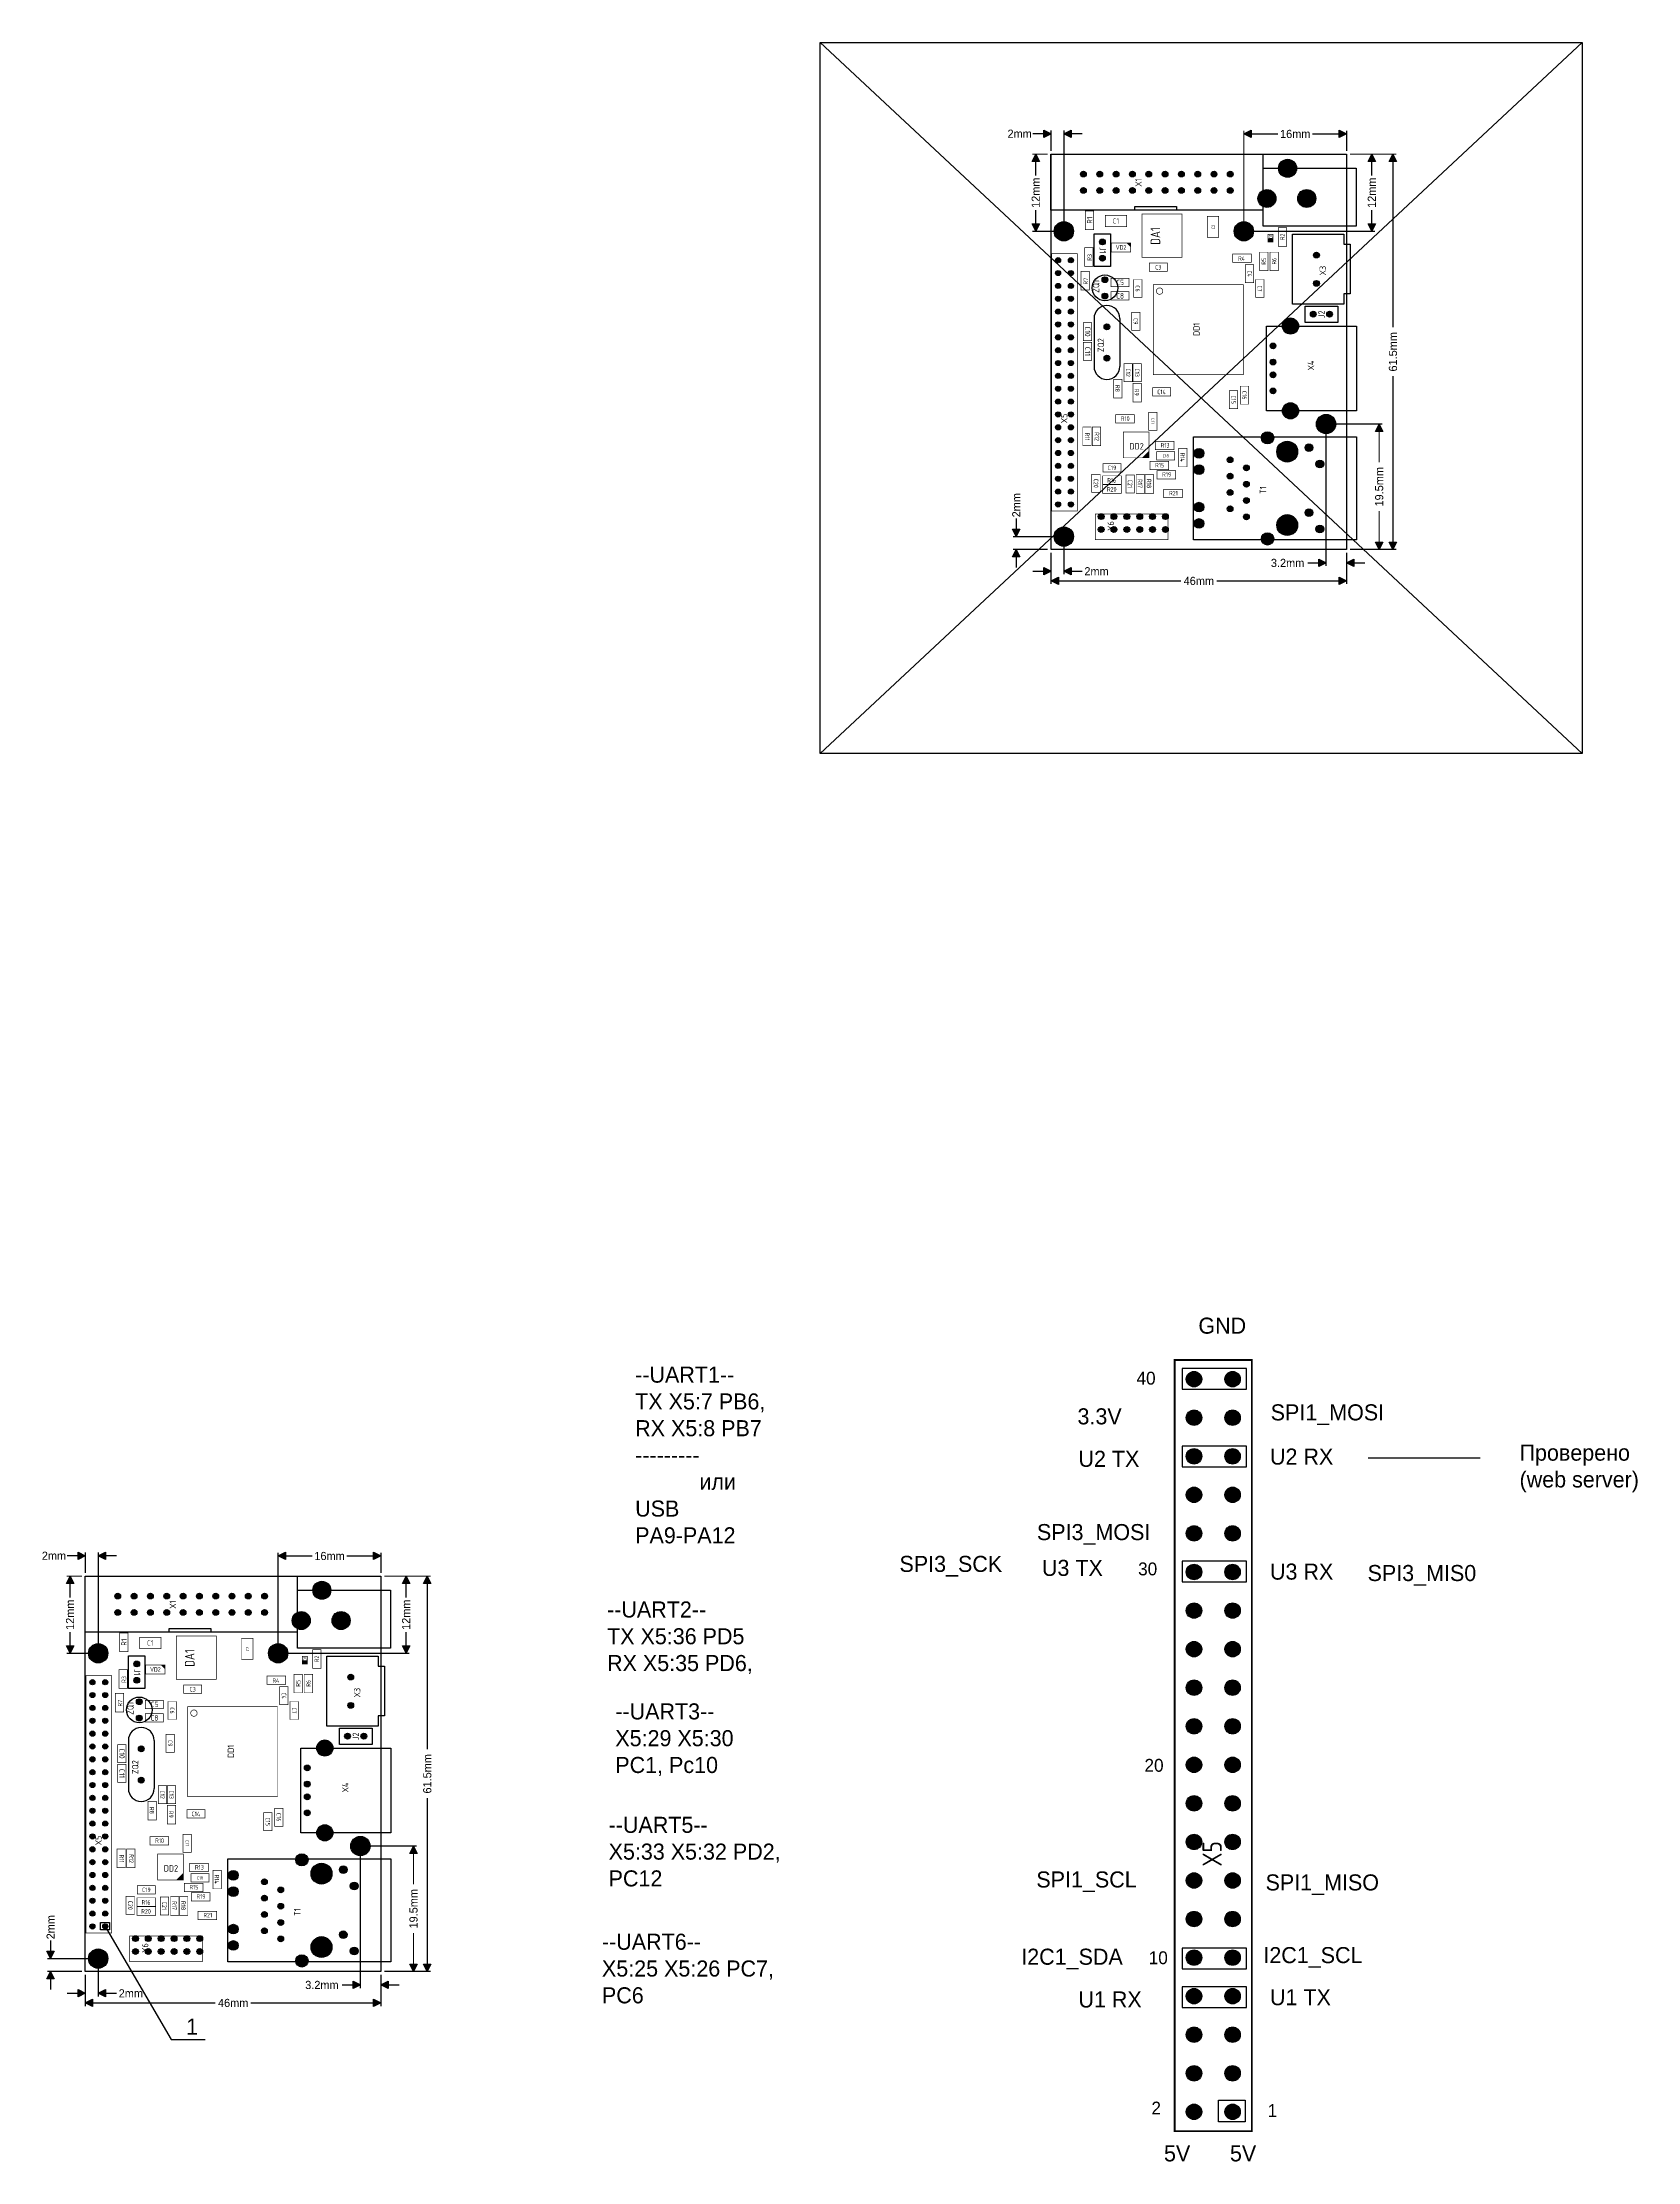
# Model space of a CAD drawing. Extents: x -4 to 245, y 45 to 374.
import ezdxf
from ezdxf.enums import TextEntityAlignment as Align

# ---------------------------------------------------------------- set-up
doc = ezdxf.new("R2010")
doc.units = 0
doc.header["$MEASUREMENT"] = 0
doc.layers.get('0').update_dxf_attribs({"linetype": 'CONTINUOUS'})
for name, color, linetype in [('ASSEMBLY_OUTLINES_TOP', 102, 'CONTINUOUS'), ('ASSEMBLY_REF_DES_TOP', 119, 'CONTINUOUS'), ('BOARD_OUTLINE', 10, 'CONTINUOUS'), ('MOUNTING_HOLES_LAYER_TOP', 42, 'CONTINUOUS'), ('PART_HOLES_LAYER_TOP', 30, 'CONTINUOUS')]:
    doc.layers.add(name, color=color, linetype=linetype)
doc.styles.add('GOST_TYPE_B', font='gost.ttf')
doc.styles.add('VERIBEST_GERBER_1', font='txt')
doc.dimstyles.get("Standard").update_dxf_attribs({"dimtxt": 0.18, "dimasz": 0.18, "dimexe": 0.18, "dimexo": 0.0625, "dimgap": 0.09, "dimtad": 0, "dimtih": 1, "dimtoh": 1, "dimdec": 4, "dimzin": 0, "dimdsep": 46, "dimtxsty": 'Standard', "dimcen": 0.09, "dimadec": 0, "dimazin": 0, "dimtfac": 1, "dimtdec": 4, "dimtofl": 0, "dimtmove": 0, "dimatfit": 3, "dimfxl": 0, "dimtolj": 1, "dimtzin": 0, "dimarcsym": 0})

# ---------------------------------------------------------------- blocks, each defined once
blk = doc.blocks.new('цйцваавыяа')
at = {"layer": 'PART_HOLES_LAYER_TOP'}
h = blk.add_hatch(color=256, dxfattribs=at)
edge = h.paths.add_edge_path()
edge.add_arc((-3, 39), 0.4, 0, 360)
h = blk.add_hatch(color=256, dxfattribs=at)
edge = h.paths.add_edge_path()
edge.add_arc((-1, 39), 0.4, 0, 360)
h = blk.add_hatch(color=256, dxfattribs=at)
edge = h.paths.add_edge_path()
edge.add_arc((-3, 37), 0.4, 0, 360)
h = blk.add_hatch(color=256, dxfattribs=at)
edge = h.paths.add_edge_path()
edge.add_arc((-1, 37), 0.4, 0, 360)
h = blk.add_hatch(color=256, dxfattribs=at)
edge = h.paths.add_edge_path()
edge.add_arc((-3, 35), 0.4, 0, 360)
h = blk.add_hatch(color=256, dxfattribs=at)
edge = h.paths.add_edge_path()
edge.add_arc((-1, 35), 0.4, 0, 360)
h = blk.add_hatch(color=256, dxfattribs=at)
edge = h.paths.add_edge_path()
edge.add_arc((-3, 33), 0.4, 0, 360)
h = blk.add_hatch(color=256, dxfattribs=at)
edge = h.paths.add_edge_path()
edge.add_arc((-1, 33), 0.4, 0, 360)
h = blk.add_hatch(color=256, dxfattribs=at)
edge = h.paths.add_edge_path()
edge.add_arc((-3, 31), 0.4, 0, 360)
h = blk.add_hatch(color=256, dxfattribs=at)
edge = h.paths.add_edge_path()
edge.add_arc((-1, 31), 0.4, 0, 360)
h = blk.add_hatch(color=256, dxfattribs=at)
edge = h.paths.add_edge_path()
edge.add_arc((-3, 29), 0.4, 0, 360)
h = blk.add_hatch(color=256, dxfattribs=at)
edge = h.paths.add_edge_path()
edge.add_arc((-1, 29), 0.4, 0, 360)
h = blk.add_hatch(color=256, dxfattribs=at)
edge = h.paths.add_edge_path()
edge.add_arc((-3, 27), 0.4, 0, 360)
h = blk.add_hatch(color=256, dxfattribs=at)
edge = h.paths.add_edge_path()
edge.add_arc((-1, 27), 0.4, 0, 360)
h = blk.add_hatch(color=256, dxfattribs=at)
edge = h.paths.add_edge_path()
edge.add_arc((-3, 25), 0.4, 0, 360)
h = blk.add_hatch(color=256, dxfattribs=at)
edge = h.paths.add_edge_path()
edge.add_arc((-1, 25), 0.4, 0, 360)
h = blk.add_hatch(color=256, dxfattribs=at)
edge = h.paths.add_edge_path()
edge.add_arc((-3, 23), 0.4, 0, 360)
h = blk.add_hatch(color=256, dxfattribs=at)
edge = h.paths.add_edge_path()
edge.add_arc((-1, 23), 0.4, 0, 360)
h = blk.add_hatch(color=256, dxfattribs=at)
edge = h.paths.add_edge_path()
edge.add_arc((-3, 21), 0.4, 0, 360)
h = blk.add_hatch(color=256, dxfattribs=at)
edge = h.paths.add_edge_path()
edge.add_arc((-1, 21), 0.4, 0, 360)
h = blk.add_hatch(color=256, dxfattribs=at)
edge = h.paths.add_edge_path()
edge.add_arc((-3, 19), 0.4, 0, 360)
h = blk.add_hatch(color=256, dxfattribs=at)
edge = h.paths.add_edge_path()
edge.add_arc((-1, 19), 0.4, 0, 360)
h = blk.add_hatch(color=256, dxfattribs=at)
edge = h.paths.add_edge_path()
edge.add_arc((-3, 17), 0.4, 0, 360)
h = blk.add_hatch(color=256, dxfattribs=at)
edge = h.paths.add_edge_path()
edge.add_arc((-1, 17), 0.4, 0, 360)
h = blk.add_hatch(color=256, dxfattribs=at)
edge = h.paths.add_edge_path()
edge.add_arc((-3, 15), 0.4, 0, 360)
h = blk.add_hatch(color=256, dxfattribs=at)
edge = h.paths.add_edge_path()
edge.add_arc((-1, 15), 0.4, 0, 360)
h = blk.add_hatch(color=256, dxfattribs=at)
edge = h.paths.add_edge_path()
edge.add_arc((-3, 13), 0.4, 0, 360)
h = blk.add_hatch(color=256, dxfattribs=at)
edge = h.paths.add_edge_path()
edge.add_arc((-1, 13), 0.4, 0, 360)
h = blk.add_hatch(color=256, dxfattribs=at)
edge = h.paths.add_edge_path()
edge.add_arc((-3, 11), 0.4, 0, 360)
h = blk.add_hatch(color=256, dxfattribs=at)
edge = h.paths.add_edge_path()
edge.add_arc((-1, 11), 0.4, 0, 360)
h = blk.add_hatch(color=256, dxfattribs=at)
edge = h.paths.add_edge_path()
edge.add_arc((-3, 9), 0.4, 0, 360)
h = blk.add_hatch(color=256, dxfattribs=at)
edge = h.paths.add_edge_path()
edge.add_arc((-1, 9), 0.4, 0, 360)
h = blk.add_hatch(color=256, dxfattribs=at)
edge = h.paths.add_edge_path()
edge.add_arc((-3, 7), 0.4, 0, 360)
h = blk.add_hatch(color=256, dxfattribs=at)
edge = h.paths.add_edge_path()
edge.add_arc((-1, 7), 0.4, 0, 360)
h = blk.add_hatch(color=256, dxfattribs=at)
edge = h.paths.add_edge_path()
edge.add_arc((-3, 5), 0.4, 0, 360)
h = blk.add_hatch(color=256, dxfattribs=at)
edge = h.paths.add_edge_path()
edge.add_arc((-1, 5), 0.4, 0, 360)
h = blk.add_hatch(color=256, dxfattribs=at)
edge = h.paths.add_edge_path()
edge.add_arc((-3, 3), 0.4, 0, 360)
h = blk.add_hatch(color=256, dxfattribs=at)
edge = h.paths.add_edge_path()
edge.add_arc((-1, 3), 0.4, 0, 360)
h = blk.add_hatch(color=256, dxfattribs=at)
edge = h.paths.add_edge_path()
edge.add_arc((-3, 1), 0.4, 0, 360)
h = blk.add_hatch(color=256, dxfattribs=at)
edge = h.paths.add_edge_path()
edge.add_arc((-1, 1), 0.4, 0, 360)
at = {"linetype": 'Continuous'}
blk.add_lwpolyline([(-1.73, 1.6), (-0.35, 1.6), (-0.35, 0.48), (-1.73, 0.48)], close=True, dxfattribs=at)
at = {"layer": 'ASSEMBLY_OUTLINES_TOP', "const_width": 0.1}
blk.add_lwpolyline([(-4, 0), (-4, 40), (0, 40), (0, 0)], close=True, dxfattribs=at)
at = {"layer": 'PART_HOLES_LAYER_TOP'}
for centre in [(-3, 39), (-1, 39), (-3, 37), (-1, 37), (-3, 35), (-1, 35), (-3, 33), (-1, 33), (-3, 31), (-1, 31), (-3, 29), (-1, 29), (-3, 27), (-1, 27), (-3, 25), (-1, 25), (-3, 23), (-1, 23), (-3, 21), (-1, 21), (-3, 19), (-1, 19), (-3, 17), (-1, 17), (-3, 15), (-1, 15), (-3, 13), (-1, 13), (-3, 11), (-1, 11), (-3, 9), (-1, 9), (-3, 7), (-1, 7), (-3, 5), (-1, 5), (-3, 3), (-1, 3), (-3, 1), (-1, 1)]:
    blk.add_circle(centre, 0.4, dxfattribs=at)
at = {"layer": 'ASSEMBLY_REF_DES_TOP', "color": 2, "style": 'GOST_TYPE_B'}
blk.add_text('X5', height=1, rotation=90, dxfattribs=at).set_placement((-2.06, 14.38), align=Align.MIDDLE_CENTER)

msp = doc.modelspace()

# ---------------------------------------------------------------- hatches: boundary and pattern name
at = {"layer": 'ASSEMBLY_OUTLINES_TOP'}
for points in [[(153.4, 360.14), (152.26, 359.57), (152.26, 360.71)], [(155.4, 360.14), (156.54, 360.71), (156.54, 359.57)], [(183.4, 360.11), (184.54, 360.68), (184.54, 359.53)], [(199.4, 360.11), (198.26, 359.53), (198.26, 360.68)], [(151.02, 356.96), (151.59, 355.82), (150.45, 355.82)], [(203.31, 356.96), (203.88, 355.82), (202.74, 355.82)], [(206.6, 356.96), (207.17, 355.82), (206.03, 355.82)], [(151.02, 344.96), (150.45, 346.11), (151.59, 346.11)], [(203.31, 344.96), (202.74, 346.11), (203.88, 346.11)], [(204.46, 314.96), (205.03, 313.82), (203.89, 313.82)], [(148, 297.46), (147.43, 298.61), (148.57, 298.61)], [(148, 295.46), (148.57, 294.32), (147.43, 294.32)], [(196.2, 293.36), (195.06, 292.79), (195.06, 293.94)], [(199.4, 293.36), (200.54, 293.94), (200.54, 292.79)], [(204.46, 295.46), (203.89, 296.61), (205.03, 296.61)], [(206.6, 295.46), (206.03, 296.61), (207.17, 296.61)], [(153.4, 292.06), (152.26, 291.49), (152.26, 292.64)], [(153.4, 290.56), (154.54, 291.14), (154.54, 289.99)], [(155.4, 292.06), (156.54, 292.64), (156.54, 291.49)], [(199.4, 290.56), (198.26, 289.99), (198.26, 291.14)], [(3.15, 138.88), (2.01, 138.31), (2.01, 139.45)], [(5.15, 138.88), (6.29, 139.45), (6.29, 138.31)], [(33.15, 138.84), (34.29, 139.42), (34.29, 138.27)], [(49.15, 138.84), (48.01, 138.27), (48.01, 139.42)], [(0.77, 135.7), (1.34, 134.56), (0.2, 134.56)], [(53.06, 135.7), (53.63, 134.56), (52.49, 134.56)], [(56.35, 135.7), (56.92, 134.56), (55.78, 134.56)], [(0.77, 123.7), (0.2, 124.84), (1.34, 124.84)], [(53.06, 123.7), (52.49, 124.84), (53.63, 124.84)], [(54.21, 93.7), (54.78, 92.56), (53.63, 92.56)], [(-2.25, 76.2), (-2.82, 77.34), (-1.68, 77.34)], [(-2.25, 74.2), (-1.68, 73.06), (-2.82, 73.06)], [(45.95, 72.1), (44.81, 71.53), (44.81, 72.67)], [(49.15, 72.1), (50.29, 72.67), (50.29, 71.53)], [(54.21, 74.2), (53.63, 75.34), (54.78, 75.34)], [(56.35, 74.2), (55.78, 75.34), (56.92, 75.34)], [(3.15, 70.8), (2.01, 70.23), (2.01, 71.37)], [(3.15, 69.3), (4.29, 69.87), (4.29, 68.73)], [(5.15, 70.8), (6.29, 71.37), (6.29, 70.23)], [(49.15, 69.3), (48.01, 68.73), (48.01, 69.87)]]:
    msp.add_hatch(color=256, dxfattribs=at).paths.add_polyline_path(points, flags=0)
at = {"layer": 'MOUNTING_HOLES_LAYER_TOP'}
h = msp.add_hatch(color=256, dxfattribs=at)
edge = h.paths.add_edge_path()
edge.add_arc((155.4, 344.96), 1.5, 0, 360)
h = msp.add_hatch(color=256, dxfattribs=at)
edge = h.paths.add_edge_path()
edge.add_arc((183.4, 344.96), 1.5, 0, 360)
h = msp.add_hatch(color=256, dxfattribs=at)
edge = h.paths.add_edge_path()
edge.add_arc((196.2, 314.96), 1.5, 0, 360)
h = msp.add_hatch(color=256, dxfattribs=at)
edge = h.paths.add_edge_path()
edge.add_arc((190.15, 310.67), 1.62, 0, 360)
h = msp.add_hatch(color=256, dxfattribs=at)
edge = h.paths.add_edge_path()
edge.add_arc((190.15, 299.25), 1.62, 0, 360)
h = msp.add_hatch(color=256, dxfattribs=at)
edge = h.paths.add_edge_path()
edge.add_arc((155.4, 297.46), 1.5, 0, 360)
h = msp.add_hatch(color=256, dxfattribs=at)
edge = h.paths.add_edge_path()
edge.add_arc((5.15, 123.7), 1.5, 0, 360)
h = msp.add_hatch(color=256, dxfattribs=at)
edge = h.paths.add_edge_path()
edge.add_arc((33.15, 123.7), 1.5, 0, 360)
h = msp.add_hatch(color=256, dxfattribs=at)
edge = h.paths.add_edge_path()
edge.add_arc((45.95, 93.7), 1.5, 0, 360)
h = msp.add_hatch(color=256, dxfattribs=at)
edge = h.paths.add_edge_path()
edge.add_arc((39.9, 89.41), 1.62, 0, 360)
h = msp.add_hatch(color=256, dxfattribs=at)
edge = h.paths.add_edge_path()
edge.add_arc((39.9, 77.99), 1.62, 0, 360)
h = msp.add_hatch(color=256, dxfattribs=at)
edge = h.paths.add_edge_path()
edge.add_arc((5.15, 76.2), 1.5, 0, 360)
at = {"layer": 'PART_HOLES_LAYER_TOP'}
h = msp.add_hatch(color=256, dxfattribs=at)
edge = h.paths.add_edge_path()
edge.add_arc((190.2, 354.76), 1.4, 0, 360)
h = msp.add_hatch(color=256, dxfattribs=at)
edge = h.paths.add_edge_path()
edge.add_arc((158.44, 353.86), 0.45, 0, 360)
h = msp.add_hatch(color=256, dxfattribs=at)
edge = h.paths.add_edge_path()
edge.add_arc((160.98, 353.86), 0.45, 0, 360)
h = msp.add_hatch(color=256, dxfattribs=at)
edge = h.paths.add_edge_path()
edge.add_arc((163.52, 353.86), 0.45, 0, 360)
h = msp.add_hatch(color=256, dxfattribs=at)
edge = h.paths.add_edge_path()
edge.add_arc((166.06, 353.86), 0.45, 0, 360)
h = msp.add_hatch(color=256, dxfattribs=at)
edge = h.paths.add_edge_path()
edge.add_arc((168.6, 353.86), 0.45, 0, 360)
h = msp.add_hatch(color=256, dxfattribs=at)
edge = h.paths.add_edge_path()
edge.add_arc((171.14, 353.86), 0.45, 0, 360)
h = msp.add_hatch(color=256, dxfattribs=at)
edge = h.paths.add_edge_path()
edge.add_arc((173.68, 353.86), 0.45, 0, 360)
h = msp.add_hatch(color=256, dxfattribs=at)
edge = h.paths.add_edge_path()
edge.add_arc((176.22, 353.86), 0.45, 0, 360)
h = msp.add_hatch(color=256, dxfattribs=at)
edge = h.paths.add_edge_path()
edge.add_arc((178.76, 353.86), 0.45, 0, 360)
h = msp.add_hatch(color=256, dxfattribs=at)
edge = h.paths.add_edge_path()
edge.add_arc((181.3, 353.86), 0.45, 0, 360)
h = msp.add_hatch(color=256, dxfattribs=at)
edge = h.paths.add_edge_path()
edge.add_arc((158.44, 351.32), 0.45, 0, 360)
h = msp.add_hatch(color=256, dxfattribs=at)
edge = h.paths.add_edge_path()
edge.add_arc((160.98, 351.32), 0.45, 0, 360)
h = msp.add_hatch(color=256, dxfattribs=at)
edge = h.paths.add_edge_path()
edge.add_arc((163.52, 351.32), 0.45, 0, 360)
h = msp.add_hatch(color=256, dxfattribs=at)
edge = h.paths.add_edge_path()
edge.add_arc((166.06, 351.32), 0.45, 0, 360)
h = msp.add_hatch(color=256, dxfattribs=at)
edge = h.paths.add_edge_path()
edge.add_arc((168.6, 351.32), 0.45, 0, 360)
h = msp.add_hatch(color=256, dxfattribs=at)
edge = h.paths.add_edge_path()
edge.add_arc((171.14, 351.32), 0.45, 0, 360)
h = msp.add_hatch(color=256, dxfattribs=at)
edge = h.paths.add_edge_path()
edge.add_arc((173.68, 351.32), 0.45, 0, 360)
h = msp.add_hatch(color=256, dxfattribs=at)
edge = h.paths.add_edge_path()
edge.add_arc((176.22, 351.32), 0.45, 0, 360)
h = msp.add_hatch(color=256, dxfattribs=at)
edge = h.paths.add_edge_path()
edge.add_arc((178.76, 351.32), 0.45, 0, 360)
h = msp.add_hatch(color=256, dxfattribs=at)
edge = h.paths.add_edge_path()
edge.add_arc((181.3, 351.32), 0.45, 0, 360)
h = msp.add_hatch(color=256, dxfattribs=at)
edge = h.paths.add_edge_path()
edge.add_arc((187, 350.06), 1.4, 0, 360)
h = msp.add_hatch(color=256, dxfattribs=at)
edge = h.paths.add_edge_path()
edge.add_arc((193.2, 350.06), 1.4, 0, 360)
h = msp.add_hatch(color=256, dxfattribs=at)
edge = h.paths.add_edge_path()
edge.add_arc((161.4, 343.3), 0.45, 0, 360)
h = msp.add_hatch(color=256, dxfattribs=at)
edge = h.paths.add_edge_path()
edge.add_arc((154.5, 340.46), 0.4, 0, 360)
h = msp.add_hatch(color=256, dxfattribs=at)
edge = h.paths.add_edge_path()
edge.add_arc((156.5, 340.46), 0.4, 0, 360)
h = msp.add_hatch(color=256, dxfattribs=at)
edge = h.paths.add_edge_path()
edge.add_arc((161.4, 340.76), 0.45, 0, 360)
h = msp.add_hatch(color=256, dxfattribs=at)
edge = h.paths.add_edge_path()
edge.add_arc((194.7, 341.26), 0.45, 0, 360)
h = msp.add_hatch(color=256, dxfattribs=at)
edge = h.paths.add_edge_path()
edge.add_arc((154.5, 338.46), 0.4, 0, 360)
h = msp.add_hatch(color=256, dxfattribs=at)
edge = h.paths.add_edge_path()
edge.add_arc((154.5, 336.46), 0.4, 0, 360)
h = msp.add_hatch(color=256, dxfattribs=at)
edge = h.paths.add_edge_path()
edge.add_arc((156.5, 338.46), 0.4, 0, 360)
h = msp.add_hatch(color=256, dxfattribs=at)
edge = h.paths.add_edge_path()
edge.add_arc((156.5, 336.46), 0.4, 0, 360)
h = msp.add_hatch(color=256, dxfattribs=at)
edge = h.paths.add_edge_path()
edge.add_arc((161.8, 337.43), 0.45, 0, 360)
h = msp.add_hatch(color=256, dxfattribs=at)
edge = h.paths.add_edge_path()
edge.add_arc((194.7, 336.86), 0.45, 0, 360)
h = msp.add_hatch(color=256, dxfattribs=at)
edge = h.paths.add_edge_path()
edge.add_arc((154.5, 334.46), 0.4, 0, 360)
h = msp.add_hatch(color=256, dxfattribs=at)
edge = h.paths.add_edge_path()
edge.add_arc((156.5, 334.46), 0.4, 0, 360)
h = msp.add_hatch(color=256, dxfattribs=at)
edge = h.paths.add_edge_path()
edge.add_arc((161.8, 334.89), 0.45, 0, 360)
h = msp.add_hatch(color=256, dxfattribs=at)
edge = h.paths.add_edge_path()
edge.add_arc((154.5, 332.46), 0.4, 0, 360)
h = msp.add_hatch(color=256, dxfattribs=at)
edge = h.paths.add_edge_path()
edge.add_arc((154.5, 330.46), 0.4, 0, 360)
h = msp.add_hatch(color=256, dxfattribs=at)
edge = h.paths.add_edge_path()
edge.add_arc((156.5, 332.46), 0.4, 0, 360)
h = msp.add_hatch(color=256, dxfattribs=at)
edge = h.paths.add_edge_path()
edge.add_arc((156.5, 330.46), 0.4, 0, 360)
h = msp.add_hatch(color=256, dxfattribs=at)
edge = h.paths.add_edge_path()
edge.add_arc((162.1, 330.1), 0.45, 0, 360)
h = msp.add_hatch(color=256, dxfattribs=at)
edge = h.paths.add_edge_path()
edge.add_arc((190.66, 330.22), 1.25, 0, 360)
h = msp.add_hatch(color=256, dxfattribs=at)
edge = h.paths.add_edge_path()
edge.add_arc((194.2, 332.06), 0.45, 0, 360)
h = msp.add_hatch(color=256, dxfattribs=at)
edge = h.paths.add_edge_path()
edge.add_arc((196.74, 332.06), 0.45, 0, 360)
h = msp.add_hatch(color=256, dxfattribs=at)
edge = h.paths.add_edge_path()
edge.add_arc((154.5, 328.46), 0.4, 0, 360)
h = msp.add_hatch(color=256, dxfattribs=at)
edge = h.paths.add_edge_path()
edge.add_arc((154.5, 326.46), 0.4, 0, 360)
h = msp.add_hatch(color=256, dxfattribs=at)
edge = h.paths.add_edge_path()
edge.add_arc((156.5, 328.46), 0.4, 0, 360)
h = msp.add_hatch(color=256, dxfattribs=at)
edge = h.paths.add_edge_path()
edge.add_arc((156.5, 326.46), 0.4, 0, 360)
h = msp.add_hatch(color=256, dxfattribs=at)
edge = h.paths.add_edge_path()
edge.add_arc((187.94, 327.12), 0.45, 0, 360)
h = msp.add_hatch(color=256, dxfattribs=at)
edge = h.paths.add_edge_path()
edge.add_arc((154.5, 324.46), 0.4, 0, 360)
h = msp.add_hatch(color=256, dxfattribs=at)
edge = h.paths.add_edge_path()
edge.add_arc((156.5, 324.46), 0.4, 0, 360)
h = msp.add_hatch(color=256, dxfattribs=at)
edge = h.paths.add_edge_path()
edge.add_arc((162.1, 325.22), 0.45, 0, 360)
h = msp.add_hatch(color=256, dxfattribs=at)
edge = h.paths.add_edge_path()
edge.add_arc((187.94, 324.62), 0.45, 0, 360)
h = msp.add_hatch(color=256, dxfattribs=at)
edge = h.paths.add_edge_path()
edge.add_arc((154.5, 322.46), 0.4, 0, 360)
h = msp.add_hatch(color=256, dxfattribs=at)
edge = h.paths.add_edge_path()
edge.add_arc((154.5, 320.46), 0.4, 0, 360)
h = msp.add_hatch(color=256, dxfattribs=at)
edge = h.paths.add_edge_path()
edge.add_arc((156.5, 322.46), 0.4, 0, 360)
h = msp.add_hatch(color=256, dxfattribs=at)
edge = h.paths.add_edge_path()
edge.add_arc((156.5, 320.46), 0.4, 0, 360)
h = msp.add_hatch(color=256, dxfattribs=at)
edge = h.paths.add_edge_path()
edge.add_arc((187.94, 322.62), 0.45, 0, 360)
h = msp.add_hatch(color=256, dxfattribs=at)
edge = h.paths.add_edge_path()
edge.add_arc((187.94, 320.12), 0.45, 0, 360)
h = msp.add_hatch(color=256, dxfattribs=at)
edge = h.paths.add_edge_path()
edge.add_arc((154.5, 318.46), 0.4, 0, 360)
h = msp.add_hatch(color=256, dxfattribs=at)
edge = h.paths.add_edge_path()
edge.add_arc((154.5, 316.46), 0.4, 0, 360)
h = msp.add_hatch(color=256, dxfattribs=at)
edge = h.paths.add_edge_path()
edge.add_arc((156.5, 318.46), 0.4, 0, 360)
h = msp.add_hatch(color=256, dxfattribs=at)
edge = h.paths.add_edge_path()
edge.add_arc((156.5, 316.46), 0.4, 0, 360)
h = msp.add_hatch(color=256, dxfattribs=at)
edge = h.paths.add_edge_path()
edge.add_arc((190.66, 317.02), 1.25, 0, 360)
h = msp.add_hatch(color=256, dxfattribs=at)
edge = h.paths.add_edge_path()
edge.add_arc((154.5, 314.46), 0.4, 0, 360)
h = msp.add_hatch(color=256, dxfattribs=at)
edge = h.paths.add_edge_path()
edge.add_arc((156.5, 314.46), 0.4, 0, 360)
h = msp.add_hatch(color=256, dxfattribs=at)
edge = h.paths.add_edge_path()
edge.add_arc((187.1, 312.83), 0.95, 0, 360)
h = msp.add_hatch(color=256, dxfattribs=at)
edge = h.paths.add_edge_path()
edge.add_arc((154.5, 312.46), 0.4, 0, 360)
h = msp.add_hatch(color=256, dxfattribs=at)
edge = h.paths.add_edge_path()
edge.add_arc((154.5, 310.46), 0.4, 0, 360)
h = msp.add_hatch(color=256, dxfattribs=at)
edge = h.paths.add_edge_path()
edge.add_arc((156.5, 312.46), 0.4, 0, 360)
h = msp.add_hatch(color=256, dxfattribs=at)
edge = h.paths.add_edge_path()
edge.add_arc((156.5, 310.46), 0.4, 0, 360)
h = msp.add_hatch(color=256, dxfattribs=at)
edge = h.paths.add_edge_path()
edge.add_arc((176.43, 310.42), 0.75, 0, 360)
h = msp.add_hatch(color=256, dxfattribs=at)
edge = h.paths.add_edge_path()
edge.add_arc((193.53, 311.29), 0.6, 0, 360)
h = msp.add_hatch(color=256, dxfattribs=at)
edge = h.paths.add_edge_path()
edge.add_arc((154.5, 308.46), 0.4, 0, 360)
h = msp.add_hatch(color=256, dxfattribs=at)
edge = h.paths.add_edge_path()
edge.add_arc((154.5, 306.46), 0.4, 0, 360)
h = msp.add_hatch(color=256, dxfattribs=at)
edge = h.paths.add_edge_path()
edge.add_arc((156.5, 308.46), 0.4, 0, 360)
h = msp.add_hatch(color=256, dxfattribs=at)
edge = h.paths.add_edge_path()
edge.add_arc((156.5, 306.46), 0.4, 0, 360)
h = msp.add_hatch(color=256, dxfattribs=at)
edge = h.paths.add_edge_path()
edge.add_arc((176.43, 307.88), 0.75, 0, 360)
h = msp.add_hatch(color=256, dxfattribs=at)
edge = h.paths.add_edge_path()
edge.add_arc((181.26, 309.41), 0.45, 0, 360)
h = msp.add_hatch(color=256, dxfattribs=at)
edge = h.paths.add_edge_path()
edge.add_arc((181.26, 306.87), 0.45, 0, 360)
h = msp.add_hatch(color=256, dxfattribs=at)
edge = h.paths.add_edge_path()
edge.add_arc((183.8, 308.14), 0.45, 0, 360)
h = msp.add_hatch(color=256, dxfattribs=at)
edge = h.paths.add_edge_path()
edge.add_arc((195.23, 308.75), 0.6, 0, 360)
h = msp.add_hatch(color=256, dxfattribs=at)
edge = h.paths.add_edge_path()
edge.add_arc((154.5, 304.46), 0.4, 0, 360)
h = msp.add_hatch(color=256, dxfattribs=at)
edge = h.paths.add_edge_path()
edge.add_arc((156.5, 304.46), 0.4, 0, 360)
h = msp.add_hatch(color=256, dxfattribs=at)
edge = h.paths.add_edge_path()
edge.add_arc((181.26, 304.33), 0.45, 0, 360)
h = msp.add_hatch(color=256, dxfattribs=at)
edge = h.paths.add_edge_path()
edge.add_arc((183.8, 305.6), 0.45, 0, 360)
h = msp.add_hatch(color=256, dxfattribs=at)
edge = h.paths.add_edge_path()
edge.add_arc((183.8, 303.06), 0.45, 0, 360)
h = msp.add_hatch(color=256, dxfattribs=at)
edge = h.paths.add_edge_path()
edge.add_arc((154.5, 302.46), 0.4, 0, 360)
h = msp.add_hatch(color=256, dxfattribs=at)
edge = h.paths.add_edge_path()
edge.add_arc((156.5, 302.46), 0.4, 0, 360)
h = msp.add_hatch(color=256, dxfattribs=at)
edge = h.paths.add_edge_path()
edge.add_arc((161.2, 300.56), 0.45, 0, 360)
h = msp.add_hatch(color=256, dxfattribs=at)
edge = h.paths.add_edge_path()
edge.add_arc((163.2, 300.56), 0.45, 0, 360)
h = msp.add_hatch(color=256, dxfattribs=at)
edge = h.paths.add_edge_path()
edge.add_arc((165.2, 300.56), 0.45, 0, 360)
h = msp.add_hatch(color=256, dxfattribs=at)
edge = h.paths.add_edge_path()
edge.add_arc((167.2, 300.56), 0.45, 0, 360)
h = msp.add_hatch(color=256, dxfattribs=at)
edge = h.paths.add_edge_path()
edge.add_arc((169.2, 300.56), 0.45, 0, 360)
h = msp.add_hatch(color=256, dxfattribs=at)
edge = h.paths.add_edge_path()
edge.add_arc((171.2, 300.56), 0.45, 0, 360)
h = msp.add_hatch(color=256, dxfattribs=at)
edge = h.paths.add_edge_path()
edge.add_arc((176.43, 302.04), 0.75, 0, 360)
h = msp.add_hatch(color=256, dxfattribs=at)
edge = h.paths.add_edge_path()
edge.add_arc((176.43, 299.5), 0.75, 0, 360)
h = msp.add_hatch(color=256, dxfattribs=at)
edge = h.paths.add_edge_path()
edge.add_arc((181.26, 301.79), 0.45, 0, 360)
h = msp.add_hatch(color=256, dxfattribs=at)
edge = h.paths.add_edge_path()
edge.add_arc((183.8, 300.52), 0.45, 0, 360)
h = msp.add_hatch(color=256, dxfattribs=at)
edge = h.paths.add_edge_path()
edge.add_arc((193.53, 301.17), 0.6, 0, 360)
h = msp.add_hatch(color=256, dxfattribs=at)
edge = h.paths.add_edge_path()
edge.add_arc((161.2, 298.56), 0.45, 0, 360)
h = msp.add_hatch(color=256, dxfattribs=at)
edge = h.paths.add_edge_path()
edge.add_arc((163.2, 298.56), 0.45, 0, 360)
h = msp.add_hatch(color=256, dxfattribs=at)
edge = h.paths.add_edge_path()
edge.add_arc((165.2, 298.56), 0.45, 0, 360)
h = msp.add_hatch(color=256, dxfattribs=at)
edge = h.paths.add_edge_path()
edge.add_arc((167.2, 298.56), 0.45, 0, 360)
h = msp.add_hatch(color=256, dxfattribs=at)
edge = h.paths.add_edge_path()
edge.add_arc((169.2, 298.56), 0.45, 0, 360)
h = msp.add_hatch(color=256, dxfattribs=at)
edge = h.paths.add_edge_path()
edge.add_arc((171.2, 298.56), 0.45, 0, 360)
h = msp.add_hatch(color=256, dxfattribs=at)
edge = h.paths.add_edge_path()
edge.add_arc((187.1, 297.09), 0.95, 0, 360)
h = msp.add_hatch(color=256, dxfattribs=at)
edge = h.paths.add_edge_path()
edge.add_arc((195.23, 298.63), 0.6, 0, 360)
h = msp.add_hatch(color=256, dxfattribs=at)
edge = h.paths.add_edge_path()
edge.add_arc((8.19, 132.6), 0.45, 0, 360)
h = msp.add_hatch(color=256, dxfattribs=at)
edge = h.paths.add_edge_path()
edge.add_arc((10.73, 132.6), 0.45, 0, 360)
h = msp.add_hatch(color=256, dxfattribs=at)
edge = h.paths.add_edge_path()
edge.add_arc((13.27, 132.6), 0.45, 0, 360)
h = msp.add_hatch(color=256, dxfattribs=at)
edge = h.paths.add_edge_path()
edge.add_arc((15.81, 132.6), 0.45, 0, 360)
h = msp.add_hatch(color=256, dxfattribs=at)
edge = h.paths.add_edge_path()
edge.add_arc((18.35, 132.6), 0.45, 0, 360)
h = msp.add_hatch(color=256, dxfattribs=at)
edge = h.paths.add_edge_path()
edge.add_arc((20.89, 132.6), 0.45, 0, 360)
h = msp.add_hatch(color=256, dxfattribs=at)
edge = h.paths.add_edge_path()
edge.add_arc((23.43, 132.6), 0.45, 0, 360)
h = msp.add_hatch(color=256, dxfattribs=at)
edge = h.paths.add_edge_path()
edge.add_arc((25.97, 132.6), 0.45, 0, 360)
h = msp.add_hatch(color=256, dxfattribs=at)
edge = h.paths.add_edge_path()
edge.add_arc((28.51, 132.6), 0.45, 0, 360)
h = msp.add_hatch(color=256, dxfattribs=at)
edge = h.paths.add_edge_path()
edge.add_arc((31.05, 132.6), 0.45, 0, 360)
h = msp.add_hatch(color=256, dxfattribs=at)
edge = h.paths.add_edge_path()
edge.add_arc((39.95, 133.5), 1.4, 0, 360)
h = msp.add_hatch(color=256, dxfattribs=at)
edge = h.paths.add_edge_path()
edge.add_arc((8.19, 130.06), 0.45, 0, 360)
h = msp.add_hatch(color=256, dxfattribs=at)
edge = h.paths.add_edge_path()
edge.add_arc((10.73, 130.06), 0.45, 0, 360)
h = msp.add_hatch(color=256, dxfattribs=at)
edge = h.paths.add_edge_path()
edge.add_arc((13.27, 130.06), 0.45, 0, 360)
h = msp.add_hatch(color=256, dxfattribs=at)
edge = h.paths.add_edge_path()
edge.add_arc((15.81, 130.06), 0.45, 0, 360)
h = msp.add_hatch(color=256, dxfattribs=at)
edge = h.paths.add_edge_path()
edge.add_arc((18.35, 130.06), 0.45, 0, 360)
h = msp.add_hatch(color=256, dxfattribs=at)
edge = h.paths.add_edge_path()
edge.add_arc((20.89, 130.06), 0.45, 0, 360)
h = msp.add_hatch(color=256, dxfattribs=at)
edge = h.paths.add_edge_path()
edge.add_arc((23.43, 130.06), 0.45, 0, 360)
h = msp.add_hatch(color=256, dxfattribs=at)
edge = h.paths.add_edge_path()
edge.add_arc((25.97, 130.06), 0.45, 0, 360)
h = msp.add_hatch(color=256, dxfattribs=at)
edge = h.paths.add_edge_path()
edge.add_arc((28.51, 130.06), 0.45, 0, 360)
h = msp.add_hatch(color=256, dxfattribs=at)
edge = h.paths.add_edge_path()
edge.add_arc((31.05, 130.06), 0.45, 0, 360)
h = msp.add_hatch(color=256, dxfattribs=at)
edge = h.paths.add_edge_path()
edge.add_arc((36.75, 128.8), 1.4, 0, 360)
h = msp.add_hatch(color=256, dxfattribs=at)
edge = h.paths.add_edge_path()
edge.add_arc((42.95, 128.8), 1.4, 0, 360)
h = msp.add_hatch(color=256, dxfattribs=at)
edge = h.paths.add_edge_path()
edge.add_arc((11.15, 122.04), 0.45, 0, 360)
h = msp.add_hatch(color=256, dxfattribs=at)
edge = h.paths.add_edge_path()
edge.add_arc((4.25, 119.2), 0.4, 0, 360)
h = msp.add_hatch(color=256, dxfattribs=at)
edge = h.paths.add_edge_path()
edge.add_arc((6.25, 119.2), 0.4, 0, 360)
h = msp.add_hatch(color=256, dxfattribs=at)
edge = h.paths.add_edge_path()
edge.add_arc((11.15, 119.5), 0.45, 0, 360)
h = msp.add_hatch(color=256, dxfattribs=at)
edge = h.paths.add_edge_path()
edge.add_arc((44.45, 120), 0.45, 0, 360)
h = msp.add_hatch(color=256, dxfattribs=at)
edge = h.paths.add_edge_path()
edge.add_arc((4.25, 117.2), 0.4, 0, 360)
h = msp.add_hatch(color=256, dxfattribs=at)
edge = h.paths.add_edge_path()
edge.add_arc((4.25, 115.2), 0.4, 0, 360)
h = msp.add_hatch(color=256, dxfattribs=at)
edge = h.paths.add_edge_path()
edge.add_arc((6.25, 117.2), 0.4, 0, 360)
h = msp.add_hatch(color=256, dxfattribs=at)
edge = h.paths.add_edge_path()
edge.add_arc((6.25, 115.2), 0.4, 0, 360)
h = msp.add_hatch(color=256, dxfattribs=at)
edge = h.paths.add_edge_path()
edge.add_arc((11.55, 116.17), 0.45, 0, 360)
h = msp.add_hatch(color=256, dxfattribs=at)
edge = h.paths.add_edge_path()
edge.add_arc((44.45, 115.6), 0.45, 0, 360)
h = msp.add_hatch(color=256, dxfattribs=at)
edge = h.paths.add_edge_path()
edge.add_arc((4.25, 113.2), 0.4, 0, 360)
h = msp.add_hatch(color=256, dxfattribs=at)
edge = h.paths.add_edge_path()
edge.add_arc((6.25, 113.2), 0.4, 0, 360)
h = msp.add_hatch(color=256, dxfattribs=at)
edge = h.paths.add_edge_path()
edge.add_arc((11.55, 113.63), 0.45, 0, 360)
h = msp.add_hatch(color=256, dxfattribs=at)
edge = h.paths.add_edge_path()
edge.add_arc((4.25, 111.2), 0.4, 0, 360)
h = msp.add_hatch(color=256, dxfattribs=at)
edge = h.paths.add_edge_path()
edge.add_arc((4.25, 109.2), 0.4, 0, 360)
h = msp.add_hatch(color=256, dxfattribs=at)
edge = h.paths.add_edge_path()
edge.add_arc((6.25, 111.2), 0.4, 0, 360)
h = msp.add_hatch(color=256, dxfattribs=at)
edge = h.paths.add_edge_path()
edge.add_arc((6.25, 109.2), 0.4, 0, 360)
h = msp.add_hatch(color=256, dxfattribs=at)
edge = h.paths.add_edge_path()
edge.add_arc((11.85, 108.84), 0.45, 0, 360)
h = msp.add_hatch(color=256, dxfattribs=at)
edge = h.paths.add_edge_path()
edge.add_arc((40.41, 108.96), 1.25, 0, 360)
h = msp.add_hatch(color=256, dxfattribs=at)
edge = h.paths.add_edge_path()
edge.add_arc((43.95, 110.8), 0.45, 0, 360)
h = msp.add_hatch(color=256, dxfattribs=at)
edge = h.paths.add_edge_path()
edge.add_arc((46.49, 110.8), 0.45, 0, 360)
h = msp.add_hatch(color=256, dxfattribs=at)
edge = h.paths.add_edge_path()
edge.add_arc((4.25, 107.2), 0.4, 0, 360)
h = msp.add_hatch(color=256, dxfattribs=at)
edge = h.paths.add_edge_path()
edge.add_arc((4.25, 105.2), 0.4, 0, 360)
h = msp.add_hatch(color=256, dxfattribs=at)
edge = h.paths.add_edge_path()
edge.add_arc((6.25, 107.2), 0.4, 0, 360)
h = msp.add_hatch(color=256, dxfattribs=at)
edge = h.paths.add_edge_path()
edge.add_arc((6.25, 105.2), 0.4, 0, 360)
h = msp.add_hatch(color=256, dxfattribs=at)
edge = h.paths.add_edge_path()
edge.add_arc((37.69, 105.86), 0.45, 0, 360)
h = msp.add_hatch(color=256, dxfattribs=at)
edge = h.paths.add_edge_path()
edge.add_arc((4.25, 103.2), 0.4, 0, 360)
h = msp.add_hatch(color=256, dxfattribs=at)
edge = h.paths.add_edge_path()
edge.add_arc((6.25, 103.2), 0.4, 0, 360)
h = msp.add_hatch(color=256, dxfattribs=at)
edge = h.paths.add_edge_path()
edge.add_arc((11.85, 103.96), 0.45, 0, 360)
h = msp.add_hatch(color=256, dxfattribs=at)
edge = h.paths.add_edge_path()
edge.add_arc((37.69, 103.36), 0.45, 0, 360)
h = msp.add_hatch(color=256, dxfattribs=at)
edge = h.paths.add_edge_path()
edge.add_arc((4.25, 101.2), 0.4, 0, 360)
h = msp.add_hatch(color=256, dxfattribs=at)
edge = h.paths.add_edge_path()
edge.add_arc((4.25, 99.2), 0.4, 0, 360)
h = msp.add_hatch(color=256, dxfattribs=at)
edge = h.paths.add_edge_path()
edge.add_arc((6.25, 101.2), 0.4, 0, 360)
h = msp.add_hatch(color=256, dxfattribs=at)
edge = h.paths.add_edge_path()
edge.add_arc((6.25, 99.2), 0.4, 0, 360)
h = msp.add_hatch(color=256, dxfattribs=at)
edge = h.paths.add_edge_path()
edge.add_arc((37.69, 101.36), 0.45, 0, 360)
h = msp.add_hatch(color=256, dxfattribs=at)
edge = h.paths.add_edge_path()
edge.add_arc((37.69, 98.86), 0.45, 0, 360)
h = msp.add_hatch(color=256, dxfattribs=at)
edge = h.paths.add_edge_path()
edge.add_arc((4.25, 97.2), 0.4, 0, 360)
h = msp.add_hatch(color=256, dxfattribs=at)
edge = h.paths.add_edge_path()
edge.add_arc((6.25, 97.2), 0.4, 0, 360)
h = msp.add_hatch(color=256, dxfattribs=at)
edge = h.paths.add_edge_path()
edge.add_arc((40.41, 95.76), 1.25, 0, 360)
h = msp.add_hatch(color=256, dxfattribs=at)
edge = h.paths.add_edge_path()
edge.add_arc((4.25, 95.2), 0.4, 0, 360)
h = msp.add_hatch(color=256, dxfattribs=at)
edge = h.paths.add_edge_path()
edge.add_arc((4.25, 93.2), 0.4, 0, 360)
h = msp.add_hatch(color=256, dxfattribs=at)
edge = h.paths.add_edge_path()
edge.add_arc((6.25, 95.2), 0.4, 0, 360)
h = msp.add_hatch(color=256, dxfattribs=at)
edge = h.paths.add_edge_path()
edge.add_arc((6.25, 93.2), 0.4, 0, 360)
h = msp.add_hatch(color=256, dxfattribs=at)
edge = h.paths.add_edge_path()
edge.add_arc((36.85, 91.57), 0.95, 0, 360)
h = msp.add_hatch(color=256, dxfattribs=at)
edge = h.paths.add_edge_path()
edge.add_arc((4.25, 91.2), 0.4, 0, 360)
h = msp.add_hatch(color=256, dxfattribs=at)
edge = h.paths.add_edge_path()
edge.add_arc((4.25, 89.2), 0.4, 0, 360)
h = msp.add_hatch(color=256, dxfattribs=at)
edge = h.paths.add_edge_path()
edge.add_arc((6.25, 91.2), 0.4, 0, 360)
h = msp.add_hatch(color=256, dxfattribs=at)
edge = h.paths.add_edge_path()
edge.add_arc((6.25, 89.2), 0.4, 0, 360)
h = msp.add_hatch(color=256, dxfattribs=at)
edge = h.paths.add_edge_path()
edge.add_arc((26.18, 89.16), 0.75, 0, 360)
h = msp.add_hatch(color=256, dxfattribs=at)
edge = h.paths.add_edge_path()
edge.add_arc((43.28, 90.03), 0.6, 0, 360)
h = msp.add_hatch(color=256, dxfattribs=at)
edge = h.paths.add_edge_path()
edge.add_arc((4.25, 87.2), 0.4, 0, 360)
h = msp.add_hatch(color=256, dxfattribs=at)
edge = h.paths.add_edge_path()
edge.add_arc((6.25, 87.2), 0.4, 0, 360)
h = msp.add_hatch(color=256, dxfattribs=at)
edge = h.paths.add_edge_path()
edge.add_arc((26.18, 86.62), 0.75, 0, 360)
h = msp.add_hatch(color=256, dxfattribs=at)
edge = h.paths.add_edge_path()
edge.add_arc((31.01, 88.15), 0.45, 0, 360)
h = msp.add_hatch(color=256, dxfattribs=at)
edge = h.paths.add_edge_path()
edge.add_arc((31.01, 85.61), 0.45, 0, 360)
h = msp.add_hatch(color=256, dxfattribs=at)
edge = h.paths.add_edge_path()
edge.add_arc((33.55, 86.88), 0.45, 0, 360)
h = msp.add_hatch(color=256, dxfattribs=at)
edge = h.paths.add_edge_path()
edge.add_arc((44.98, 87.49), 0.6, 0, 360)
h = msp.add_hatch(color=256, dxfattribs=at)
edge = h.paths.add_edge_path()
edge.add_arc((4.25, 85.2), 0.4, 0, 360)
h = msp.add_hatch(color=256, dxfattribs=at)
edge = h.paths.add_edge_path()
edge.add_arc((4.25, 83.2), 0.4, 0, 360)
h = msp.add_hatch(color=256, dxfattribs=at)
edge = h.paths.add_edge_path()
edge.add_arc((6.25, 85.2), 0.4, 0, 360)
h = msp.add_hatch(color=256, dxfattribs=at)
edge = h.paths.add_edge_path()
edge.add_arc((6.25, 83.2), 0.4, 0, 360)
h = msp.add_hatch(color=256, dxfattribs=at)
edge = h.paths.add_edge_path()
edge.add_arc((31.01, 83.07), 0.45, 0, 360)
h = msp.add_hatch(color=256, dxfattribs=at)
edge = h.paths.add_edge_path()
edge.add_arc((33.55, 84.34), 0.45, 0, 360)
h = msp.add_hatch(color=256, dxfattribs=at)
edge = h.paths.add_edge_path()
edge.add_arc((4.25, 81.2), 0.4, 0, 360)
h = msp.add_hatch(color=256, dxfattribs=at)
edge = h.paths.add_edge_path()
edge.add_arc((6.25, 81.2), 0.4, 0, 360)
h = msp.add_hatch(color=256, dxfattribs=at)
edge = h.paths.add_edge_path()
edge.add_arc((10.95, 79.3), 0.45, 0, 360)
h = msp.add_hatch(color=256, dxfattribs=at)
edge = h.paths.add_edge_path()
edge.add_arc((12.95, 79.3), 0.45, 0, 360)
h = msp.add_hatch(color=256, dxfattribs=at)
edge = h.paths.add_edge_path()
edge.add_arc((14.95, 79.3), 0.45, 0, 360)
h = msp.add_hatch(color=256, dxfattribs=at)
edge = h.paths.add_edge_path()
edge.add_arc((16.95, 79.3), 0.45, 0, 360)
h = msp.add_hatch(color=256, dxfattribs=at)
edge = h.paths.add_edge_path()
edge.add_arc((18.95, 79.3), 0.45, 0, 360)
h = msp.add_hatch(color=256, dxfattribs=at)
edge = h.paths.add_edge_path()
edge.add_arc((20.95, 79.3), 0.45, 0, 360)
h = msp.add_hatch(color=256, dxfattribs=at)
edge = h.paths.add_edge_path()
edge.add_arc((26.18, 80.78), 0.75, 0, 360)
h = msp.add_hatch(color=256, dxfattribs=at)
edge = h.paths.add_edge_path()
edge.add_arc((31.01, 80.53), 0.45, 0, 360)
h = msp.add_hatch(color=256, dxfattribs=at)
edge = h.paths.add_edge_path()
edge.add_arc((33.55, 81.8), 0.45, 0, 360)
h = msp.add_hatch(color=256, dxfattribs=at)
edge = h.paths.add_edge_path()
edge.add_arc((33.55, 79.26), 0.45, 0, 360)
h = msp.add_hatch(color=256, dxfattribs=at)
edge = h.paths.add_edge_path()
edge.add_arc((43.28, 79.91), 0.6, 0, 360)
h = msp.add_hatch(color=256, dxfattribs=at)
edge = h.paths.add_edge_path()
edge.add_arc((10.95, 77.3), 0.45, 0, 360)
h = msp.add_hatch(color=256, dxfattribs=at)
edge = h.paths.add_edge_path()
edge.add_arc((12.95, 77.3), 0.45, 0, 360)
h = msp.add_hatch(color=256, dxfattribs=at)
edge = h.paths.add_edge_path()
edge.add_arc((14.95, 77.3), 0.45, 0, 360)
h = msp.add_hatch(color=256, dxfattribs=at)
edge = h.paths.add_edge_path()
edge.add_arc((16.95, 77.3), 0.45, 0, 360)
h = msp.add_hatch(color=256, dxfattribs=at)
edge = h.paths.add_edge_path()
edge.add_arc((18.95, 77.3), 0.45, 0, 360)
h = msp.add_hatch(color=256, dxfattribs=at)
edge = h.paths.add_edge_path()
edge.add_arc((20.95, 77.3), 0.45, 0, 360)
h = msp.add_hatch(color=256, dxfattribs=at)
edge = h.paths.add_edge_path()
edge.add_arc((26.18, 78.24), 0.75, 0, 360)
h = msp.add_hatch(color=256, dxfattribs=at)
edge = h.paths.add_edge_path()
edge.add_arc((36.85, 75.83), 0.95, 0, 360)
h = msp.add_hatch(color=256, dxfattribs=at)
edge = h.paths.add_edge_path()
edge.add_arc((44.98, 77.37), 0.6, 0, 360)

# ---------------------------------------------------------------- linework, layer by layer
at = {"linetype": 'Continuous'}
for p, q in [((117.5, 374.35), (236.04, 263.7)), ((236.04, 374.35), (117.5, 263.7))]:
    msp.add_line(p, q, dxfattribs=at)
for points in [[(117.5, 374.35), (236.04, 374.35), (236.04, 263.7), (117.5, 263.7)], [(183.82, 168.02), (173.79, 168.02), (173.79, 164.82), (183.82, 164.82)], [(183.82, 155.94), (173.79, 155.94), (173.79, 152.73), (183.82, 152.73)], [(183.82, 138.03), (173.79, 138.03), (173.79, 134.83), (183.82, 134.83)], [(5.52, 81.8), (6.9, 81.8), (6.9, 80.68), (5.52, 80.68)], [(183.82, 77.8), (173.79, 77.8), (173.79, 74.6), (183.82, 74.6)], [(183.82, 71.81), (173.79, 71.81), (173.79, 68.61), (183.82, 68.61)]]:
    msp.add_lwpolyline(points, close=True, dxfattribs=at)
at = {"layer": 'ASSEMBLY_OUTLINES_TOP'}
for points, const_width in [([(152.83, 360.14), (150.54, 360.14)], 0.203), ([(153.4, 357.47), (153.4, 360.65)], 0.203), ([(155.4, 345.47), (155.4, 360.65)], 0.203), ([(155.97, 360.14), (158.26, 360.14)], 0.203), ([(183.4, 345.47), (183.4, 360.61)], 0.203), ([(183.97, 360.11), (188.72, 360.11)], 0.203), ([(194.08, 360.11), (198.83, 360.11)], 0.203), ([(199.4, 357.47), (199.4, 360.61)], 0.203), ([(152.89, 356.96), (150.51, 356.96)], 0.203), ([(151.02, 356.39), (151.02, 353.64)], 0.203), ([(199.91, 356.96), (207.11, 356.96)], 0.203), ([(199.91, 356.96), (203.82, 356.96)], 0.203), ([(203.31, 356.39), (203.31, 353.64)], 0.203), ([(206.6, 356.39), (206.6, 330)], 0.203), ([(151.02, 348.28), (151.02, 345.54)], 0.203), ([(203.31, 348.28), (203.31, 345.54)], 0.203), ([(154.89, 344.96), (150.51, 344.96)], 0.203), ([(165.2, 343.16), (165.8, 342.56)], 0.1), ([(165.3, 343.16), (165.8, 342.66)], 0.1), ([(165.4, 343.16), (165.8, 342.76)], 0.1), ([(165.5, 343.16), (165.8, 342.86)], 0.1), ([(165.6, 343.16), (165.8, 342.96)], 0.1), ([(165.7, 343.16), (165.8, 343.06)], 0.1), ([(183.91, 344.96), (203.82, 344.96)], 0.203), ([(187.95, 343.81), (187.15, 343.81)], 0.1), ([(187.95, 343.71), (187.15, 343.71)], 0.1), ([(187.95, 343.61), (187.15, 343.61)], 0.1), ([(187.95, 343.51), (187.15, 343.51)], 0.1), ([(187.95, 343.41), (187.15, 343.41)], 0.1), ([(187.95, 343.31), (187.15, 343.31)], 0.1), ([(206.6, 322.43), (206.6, 296.04)], 0.203), ([(196.2, 314.46), (196.2, 292.86)], 0.203), ([(196.71, 314.96), (204.97, 314.96)], 0.203), ([(204.46, 314.39), (204.46, 309)], 0.203), ([(167.65, 309.71), (168.65, 310.71)], 0.1), ([(167.75, 309.71), (168.65, 310.61)], 0.1), ([(167.85, 309.71), (168.65, 310.51)], 0.1), ([(167.95, 309.71), (168.65, 310.41)], 0.1), ([(168.05, 309.71), (168.65, 310.31)], 0.1), ([(168.15, 309.71), (168.65, 310.21)], 0.1), ([(168.25, 309.71), (168.65, 310.11)], 0.1), ([(168.35, 309.71), (168.65, 310.01)], 0.1), ([(168.45, 309.71), (168.65, 309.91)], 0.1), ([(168.55, 309.71), (168.65, 309.81)], 0.1), ([(148, 298.04), (148, 300.32)], 0.203), ([(204.46, 301.43), (204.46, 296.04)], 0.203), ([(154.89, 297.46), (147.49, 297.46)], 0.203), ([(155.4, 296.96), (155.4, 291.56)], 0.203), ([(152.89, 295.46), (147.49, 295.46)], 0.203), ([(148, 294.89), (148, 292.61)], 0.203), ([(153.4, 294.96), (153.4, 290.06)], 0.203), ([(153.4, 294.96), (153.4, 291.56)], 0.203), ([(199.4, 294.96), (199.4, 290.06)], 0.203), ([(199.4, 294.96), (199.4, 292.86)], 0.203), ([(199.91, 295.46), (207.11, 295.46)], 0.203), ([(199.91, 295.46), (204.97, 295.46)], 0.203), ([(152.83, 292.06), (150.54, 292.06)], 0.203), ([(153.97, 290.56), (173.65, 290.56)], 0.203), ([(155.97, 292.06), (158.26, 292.06)], 0.203), ([(179.15, 290.56), (198.83, 290.56)], 0.203), ([(195.63, 293.36), (193.34, 293.36)], 0.203), ([(199.97, 293.36), (202.26, 293.36)], 0.203), ([(2.58, 138.88), (0.29, 138.88)], 0.203), ([(3.15, 136.21), (3.15, 139.39)], 0.203), ([(5.15, 124.21), (5.15, 139.39)], 0.203), ([(5.72, 138.88), (8.01, 138.88)], 0.203), ([(33.15, 124.21), (33.15, 139.35)], 0.203), ([(33.72, 138.84), (38.47, 138.84)], 0.203), ([(43.83, 138.84), (48.58, 138.84)], 0.203), ([(49.15, 136.21), (49.15, 139.35)], 0.203), ([(2.64, 135.7), (0.26, 135.7)], 0.203), ([(0.77, 135.13), (0.77, 132.38)], 0.203), ([(49.66, 135.7), (56.86, 135.7)], 0.203), ([(49.66, 135.7), (53.57, 135.7)], 0.203), ([(53.06, 135.13), (53.06, 132.38)], 0.203), ([(56.35, 135.13), (56.35, 108.74)], 0.203), ([(0.77, 127.02), (0.77, 124.27)], 0.203), ([(53.06, 127.02), (53.06, 124.27)], 0.203), ([(4.64, 123.7), (0.26, 123.7)], 0.203), ([(33.66, 123.7), (53.57, 123.7)], 0.203), ([(37.7, 122.55), (36.9, 122.55)], 0.1), ([(37.7, 122.45), (36.9, 122.45)], 0.1), ([(37.7, 122.35), (36.9, 122.35)], 0.1), ([(37.7, 122.25), (36.9, 122.25)], 0.1), ([(37.7, 122.15), (36.9, 122.15)], 0.1), ([(37.7, 122.05), (36.9, 122.05)], 0.1), ([(14.95, 121.9), (15.55, 121.3)], 0.1), ([(15.05, 121.9), (15.55, 121.4)], 0.1), ([(15.15, 121.9), (15.55, 121.5)], 0.1), ([(15.25, 121.9), (15.55, 121.6)], 0.1), ([(15.35, 121.9), (15.55, 121.7)], 0.1), ([(15.45, 121.9), (15.55, 121.8)], 0.1), ([(56.35, 101.17), (56.35, 74.77)], 0.203), ([(45.95, 93.19), (45.95, 71.59)], 0.203), ([(46.46, 93.7), (54.71, 93.7)], 0.203), ([(54.21, 93.13), (54.21, 87.74)], 0.203), ([(17.4, 88.45), (18.4, 89.45)], 0.1), ([(17.5, 88.45), (18.4, 89.35)], 0.1), ([(17.6, 88.45), (18.4, 89.25)], 0.1), ([(17.7, 88.45), (18.4, 89.15)], 0.1), ([(17.8, 88.45), (18.4, 89.05)], 0.1), ([(17.9, 88.45), (18.4, 88.95)], 0.1), ([(18, 88.45), (18.4, 88.85)], 0.1), ([(18.1, 88.45), (18.4, 88.75)], 0.1), ([(18.2, 88.45), (18.4, 88.65)], 0.1), ([(18.3, 88.45), (18.4, 88.55)], 0.1), ([(-2.25, 76.77), (-2.25, 79.06)], 0.203), ([(54.21, 80.17), (54.21, 74.77)], 0.203), ([(4.64, 76.2), (-2.76, 76.2)], 0.203), ([(2.64, 74.2), (-2.76, 74.2)], 0.203), ([(-2.25, 73.63), (-2.25, 71.34)], 0.203), ([(3.15, 73.69), (3.15, 68.79)], 0.203), ([(3.15, 73.69), (3.15, 70.29)], 0.203), ([(5.15, 75.69), (5.15, 70.29)], 0.203), ([(49.15, 73.69), (49.15, 68.79)], 0.203), ([(49.15, 73.69), (49.15, 71.59)], 0.203), ([(49.66, 74.2), (56.86, 74.2)], 0.203), ([(49.66, 74.2), (54.71, 74.2)], 0.203), ([(2.58, 70.8), (0.29, 70.8)], 0.203), ([(3.72, 69.3), (23.4, 69.3)], 0.203), ([(5.72, 70.8), (8.01, 70.8)], 0.203), ([(28.9, 69.3), (48.58, 69.3)], 0.203), ([(45.38, 72.1), (43.09, 72.1)], 0.203), ([(49.72, 72.1), (52.01, 72.1)], 0.203)]:
    msp.add_lwpolyline(points, dxfattribs=dict(at, const_width=const_width))
for points in [[(153.4, 360.14), (152.26, 359.57), (152.26, 360.71)], [(155.4, 360.14), (156.54, 360.71), (156.54, 359.57)], [(183.4, 360.11), (184.54, 360.68), (184.54, 359.53)], [(199.4, 360.11), (198.26, 359.53), (198.26, 360.68)], [(151.02, 356.96), (151.59, 355.82), (150.45, 355.82)], [(153.37, 348.24), (153.37, 356.94), (186.37, 356.94), (186.37, 348.24)], [(203.31, 356.96), (203.88, 355.82), (202.74, 355.82)], [(206.6, 356.96), (207.17, 355.82), (206.03, 355.82)], [(186.4, 345.76), (186.4, 354.76), (200.9, 354.76), (200.9, 345.76)], [(166.44, 348.24), (166.44, 348.82), (172.94, 348.82), (172.94, 348.24)], [(151.02, 344.96), (150.45, 346.11), (151.59, 346.11)], [(160.13, 339.49), (160.13, 344.57), (162.67, 344.57), (162.67, 339.49)], [(199.95, 335.21), (198.95, 335.21), (198.95, 333.61), (190.95, 333.61), (190.95, 344.51), (198.95, 344.51), (198.95, 342.96), (199.95, 342.96)], [(203.31, 344.96), (202.74, 346.11), (203.88, 346.11)], [(192.93, 330.79), (192.93, 333.33), (198.01, 333.33), (198.01, 330.79)], [(186.94, 317.02), (186.94, 330.22), (200.94, 330.22), (200.94, 317.02)], [(204.46, 314.96), (205.03, 313.82), (203.89, 313.82)], [(175.55, 296.96), (175.55, 312.96), (200.95, 312.96), (200.95, 296.96)], [(148, 297.46), (147.43, 298.61), (148.57, 298.61)], [(148, 295.46), (148.57, 294.32), (147.43, 294.32)], [(196.2, 293.36), (195.06, 292.79), (195.06, 293.94)], [(199.4, 293.36), (200.54, 293.94), (200.54, 292.79)], [(204.46, 295.46), (203.89, 296.61), (205.03, 296.61)], [(206.6, 295.46), (206.03, 296.61), (207.17, 296.61)], [(153.4, 292.06), (152.26, 291.49), (152.26, 292.64)], [(153.4, 290.56), (154.54, 291.14), (154.54, 289.99)], [(155.4, 292.06), (156.54, 292.64), (156.54, 291.49)], [(199.4, 290.56), (198.26, 289.99), (198.26, 291.14)], [(3.15, 138.88), (2.01, 138.31), (2.01, 139.45)], [(5.15, 138.88), (6.29, 139.45), (6.29, 138.31)], [(33.15, 138.84), (34.29, 139.42), (34.29, 138.27)], [(49.15, 138.84), (48.01, 138.27), (48.01, 139.42)], [(0.77, 135.7), (1.34, 134.56), (0.2, 134.56)], [(3.12, 126.98), (3.12, 135.68), (36.12, 135.68), (36.12, 126.98)], [(53.06, 135.7), (53.63, 134.56), (52.49, 134.56)], [(56.35, 135.7), (56.92, 134.56), (55.78, 134.56)], [(36.15, 124.5), (36.15, 133.5), (50.65, 133.5), (50.65, 124.5)], [(16.19, 126.98), (16.19, 127.56), (22.69, 127.56), (22.69, 126.98)], [(0.77, 123.7), (0.2, 124.84), (1.34, 124.84)], [(9.88, 118.23), (9.88, 123.31), (12.42, 123.31), (12.42, 118.23)], [(49.7, 113.95), (48.7, 113.95), (48.7, 112.35), (40.7, 112.35), (40.7, 123.25), (48.7, 123.25), (48.7, 121.7), (49.7, 121.7)], [(53.06, 123.7), (52.49, 124.84), (53.63, 124.84)], [(36.69, 95.76), (36.69, 108.96), (50.69, 108.96), (50.69, 95.76)], [(42.68, 109.53), (42.68, 112.07), (47.76, 112.07), (47.76, 109.53)], [(54.21, 93.7), (54.78, 92.56), (53.63, 92.56)], [(25.3, 75.7), (25.3, 91.7), (50.7, 91.7), (50.7, 75.7)], [(-2.25, 76.2), (-2.82, 77.34), (-1.68, 77.34)], [(-2.25, 74.2), (-1.68, 73.06), (-2.82, 73.06)], [(45.95, 72.1), (44.81, 71.53), (44.81, 72.67)], [(49.15, 72.1), (50.29, 72.67), (50.29, 71.53)], [(54.21, 74.2), (53.63, 75.34), (54.78, 75.34)], [(56.35, 74.2), (55.78, 75.34), (56.92, 75.34)], [(3.15, 70.8), (2.01, 70.23), (2.01, 71.37)], [(3.15, 69.3), (4.29, 69.87), (4.29, 68.73)], [(5.15, 70.8), (6.29, 71.37), (6.29, 70.23)], [(49.15, 69.3), (48.01, 68.73), (48.01, 69.87)]]:
    msp.add_lwpolyline(points, close=True, dxfattribs=at)
at = {"layer": 'ASSEMBLY_OUTLINES_TOP', "const_width": 0.1}
for points in [[(158.75, 345.21), (158.75, 348.11), (160.05, 348.11), (160.05, 345.21)], [(161.85, 345.66), (161.85, 347.46), (165.15, 347.46), (165.15, 345.66)], [(167.58, 340.9), (167.58, 347.63), (173.8, 347.63), (173.8, 340.9)], [(177.7, 344.01), (177.7, 347.31), (179.5, 347.31), (179.5, 344.01)], [(162.8, 341.76), (162.8, 343.16), (165.8, 343.16), (165.8, 341.76)], [(187.15, 343.31), (187.15, 344.51), (187.95, 344.51), (187.95, 343.31)], [(188.75, 342.61), (188.75, 345.51), (190.05, 345.51), (190.05, 342.61)], [(153.5, 301.46), (153.5, 341.46), (157.5, 341.46), (157.5, 301.46)], [(158.65, 339.51), (158.65, 342.41), (159.95, 342.41), (159.95, 339.51)], [(168.7, 338.71), (168.7, 340.01), (171.5, 340.01), (171.5, 338.71)], [(181.65, 340.11), (181.65, 341.41), (184.55, 341.41), (184.55, 340.11)], [(183.65, 336.96), (183.65, 339.76), (184.95, 339.76), (184.95, 336.96)], [(185.85, 338.81), (185.85, 341.71), (187.15, 341.71), (187.15, 338.81)], [(187.45, 338.81), (187.45, 341.71), (188.75, 341.71), (188.75, 338.81)], [(158.05, 335.81), (158.05, 338.71), (159.35, 338.71), (159.35, 335.81)], [(162.75, 336.36), (162.75, 337.66), (165.55, 337.66), (165.55, 336.36)], [(166.25, 334.66), (166.25, 337.46), (167.55, 337.46), (167.55, 334.66)], [(169.3, 322.66), (169.3, 336.66), (183.3, 336.66), (183.3, 322.66)], [(185.25, 334.66), (185.25, 337.46), (186.55, 337.46), (186.55, 334.66)], [(162.75, 334.26), (162.75, 335.56), (165.55, 335.56), (165.55, 334.26)], [(158.45, 327.96), (158.45, 330.76), (159.75, 330.76), (159.75, 327.96)], [(165.95, 329.56), (165.95, 332.36), (167.25, 332.36), (167.25, 329.56)], [(158.45, 324.86), (158.45, 327.66), (159.75, 327.66), (159.75, 324.86)], [(164.75, 321.56), (164.75, 324.36), (166.05, 324.36), (166.05, 321.56)], [(166.15, 321.56), (166.15, 324.36), (167.45, 324.36), (167.45, 321.56)], [(163.15, 319.01), (163.15, 321.91), (164.45, 321.91), (164.45, 319.01)], [(166.15, 318.41), (166.15, 321.31), (167.45, 321.31), (167.45, 318.41)], [(169.2, 319.31), (169.2, 320.61), (172, 320.61), (172, 319.31)], [(181.15, 317.36), (181.15, 320.16), (182.45, 320.16), (182.45, 317.36)], [(182.85, 318.06), (182.85, 320.86), (184.15, 320.86), (184.15, 318.06)], [(168.6, 314.01), (168.6, 316.81), (169.9, 316.81), (169.9, 314.01)], [(158.35, 311.61), (158.35, 314.51), (159.65, 314.51), (159.65, 311.61)], [(159.85, 311.61), (159.85, 314.51), (161.15, 314.51), (161.15, 311.61)], [(163.45, 315.11), (163.45, 316.41), (166.35, 316.41), (166.35, 315.11)], [(164.65, 309.71), (164.65, 313.71), (168.65, 313.71), (168.65, 309.71)], [(169.65, 310.96), (169.65, 312.26), (172.55, 312.26), (172.55, 310.96)], [(169.85, 309.36), (169.85, 310.66), (172.65, 310.66), (172.65, 309.36)], [(173.25, 308.31), (173.25, 311.21), (174.55, 311.21), (174.55, 308.31)], [(159.75, 304.36), (159.75, 307.16), (161.05, 307.16), (161.05, 304.36)], [(161.45, 305.61), (161.45, 306.91), (164.35, 306.91), (164.35, 305.61)], [(161.5, 307.51), (161.5, 308.81), (164.3, 308.81), (164.3, 307.51)], [(165.05, 304.26), (165.05, 307.06), (166.35, 307.06), (166.35, 304.26)], [(166.65, 304.21), (166.65, 307.11), (167.95, 307.11), (167.95, 304.21)], [(168.05, 304.21), (168.05, 307.11), (169.35, 307.11), (169.35, 304.21)], [(168.8, 307.86), (168.8, 309.16), (171.7, 309.16), (171.7, 307.86)], [(169.9, 306.41), (169.9, 307.71), (172.8, 307.71), (172.8, 306.41)], [(161.45, 304.21), (161.45, 305.51), (164.35, 305.51), (164.35, 304.21)], [(170.95, 303.51), (170.95, 304.81), (173.85, 304.81), (173.85, 303.51)], [(160.3, 296.96), (160.3, 300.96), (171.6, 300.96), (171.6, 296.96)], [(8.5, 123.95), (8.5, 126.85), (9.8, 126.85), (9.8, 123.95)], [(11.6, 124.4), (11.6, 126.2), (14.9, 126.2), (14.9, 124.4)], [(17.33, 119.64), (17.33, 126.37), (23.55, 126.37), (23.55, 119.64)], [(27.45, 122.75), (27.45, 126.05), (29.25, 126.05), (29.25, 122.75)], [(36.9, 122.05), (36.9, 123.25), (37.7, 123.25), (37.7, 122.05)], [(38.5, 121.35), (38.5, 124.25), (39.8, 124.25), (39.8, 121.35)], [(3.25, 80.2), (3.25, 120.2), (7.25, 120.2), (7.25, 80.2)], [(8.4, 118.25), (8.4, 121.15), (9.7, 121.15), (9.7, 118.25)], [(12.55, 120.5), (12.55, 121.9), (15.55, 121.9), (15.55, 120.5)], [(18.45, 117.45), (18.45, 118.75), (21.25, 118.75), (21.25, 117.45)], [(31.4, 118.85), (31.4, 120.15), (34.3, 120.15), (34.3, 118.85)], [(35.6, 117.55), (35.6, 120.45), (36.9, 120.45), (36.9, 117.55)], [(37.2, 117.55), (37.2, 120.45), (38.5, 120.45), (38.5, 117.55)], [(7.8, 114.55), (7.8, 117.45), (9.1, 117.45), (9.1, 114.55)], [(12.5, 115.1), (12.5, 116.4), (15.3, 116.4), (15.3, 115.1)], [(16, 113.4), (16, 116.2), (17.3, 116.2), (17.3, 113.4)], [(19.05, 101.4), (19.05, 115.4), (33.05, 115.4), (33.05, 101.4)], [(33.4, 115.7), (33.4, 118.5), (34.7, 118.5), (34.7, 115.7)], [(35, 113.4), (35, 116.2), (36.3, 116.2), (36.3, 113.4)], [(12.5, 113), (12.5, 114.3), (15.3, 114.3), (15.3, 113)], [(8.2, 106.7), (8.2, 109.5), (9.5, 109.5), (9.5, 106.7)], [(15.7, 108.3), (15.7, 111.1), (17, 111.1), (17, 108.3)], [(8.2, 103.6), (8.2, 106.4), (9.5, 106.4), (9.5, 103.6)], [(14.5, 100.3), (14.5, 103.1), (15.8, 103.1), (15.8, 100.3)], [(15.9, 100.3), (15.9, 103.1), (17.2, 103.1), (17.2, 100.3)], [(12.9, 97.75), (12.9, 100.65), (14.2, 100.65), (14.2, 97.75)], [(15.9, 97.15), (15.9, 100.05), (17.2, 100.05), (17.2, 97.15)], [(18.95, 98.05), (18.95, 99.35), (21.75, 99.35), (21.75, 98.05)], [(30.9, 96.1), (30.9, 98.9), (32.2, 98.9), (32.2, 96.1)], [(32.6, 96.8), (32.6, 99.6), (33.9, 99.6), (33.9, 96.8)], [(8.1, 90.35), (8.1, 93.25), (9.4, 93.25), (9.4, 90.35)], [(9.6, 90.35), (9.6, 93.25), (10.9, 93.25), (10.9, 90.35)], [(13.2, 93.85), (13.2, 95.15), (16.1, 95.15), (16.1, 93.85)], [(14.4, 88.45), (14.4, 92.45), (18.4, 92.45), (18.4, 88.45)], [(18.35, 92.75), (18.35, 95.55), (19.65, 95.55), (19.65, 92.75)], [(19.4, 89.7), (19.4, 91), (22.3, 91), (22.3, 89.7)], [(19.6, 88.1), (19.6, 89.4), (22.4, 89.4), (22.4, 88.1)], [(23, 87.05), (23, 89.95), (24.3, 89.95), (24.3, 87.05)], [(9.5, 83.1), (9.5, 85.9), (10.8, 85.9), (10.8, 83.1)], [(11.25, 86.25), (11.25, 87.55), (14.05, 87.55), (14.05, 86.25)], [(14.8, 83), (14.8, 85.8), (16.1, 85.8), (16.1, 83)], [(16.4, 82.95), (16.4, 85.85), (17.7, 85.85), (17.7, 82.95)], [(17.8, 82.95), (17.8, 85.85), (19.1, 85.85), (19.1, 82.95)], [(18.55, 86.6), (18.55, 87.9), (21.45, 87.9), (21.45, 86.6)], [(19.65, 85.15), (19.65, 86.45), (22.55, 86.45), (22.55, 85.15)], [(11.2, 84.35), (11.2, 85.65), (14.1, 85.65), (14.1, 84.35)], [(11.2, 82.95), (11.2, 84.25), (14.1, 84.25), (14.1, 82.95)], [(20.7, 82.25), (20.7, 83.55), (23.6, 83.55), (23.6, 82.25)], [(10.05, 75.7), (10.05, 79.7), (21.35, 79.7), (21.35, 75.7)]]:
    msp.add_lwpolyline(points, close=True, dxfattribs=at)
at = {"layer": 'ASSEMBLY_OUTLINES_TOP'}
for points in [[(164.1, 331.41, 1), (160.1, 331.41)], [(160.1, 323.91, 1), (164.1, 323.91)], [(13.85, 110.15, 1), (9.85, 110.15)], [(9.85, 102.65, 1), (13.85, 102.65)]]:
    msp.add_lwpolyline(points, format="xyb", dxfattribs=at)
at = {"layer": 'ASSEMBLY_OUTLINES_TOP', "const_width": 0.1}
for points in [[(169.8, 335.66, -1), (170.8, 335.66, -1)], [(19.55, 114.4, -1), (20.55, 114.4, -1)]]:
    msp.add_lwpolyline(points, format="xyb", close=True, dxfattribs=at)
at = {"layer": 'ASSEMBLY_OUTLINES_TOP'}
for points in [[(160.1, 331.41), (160.1, 323.91)], [(164.1, 331.41), (164.1, 323.91)], [(9.85, 110.15), (9.85, 102.65)], [(13.85, 110.15), (13.85, 102.65)]]:
    msp.add_lwpolyline(points, dxfattribs=at)
for centre in [(161.8, 336.16), (11.55, 114.9)]:
    msp.add_circle(centre, 2, dxfattribs=at)
at = {"layer": 'BOARD_OUTLINE'}
for points in [[(153.4, 295.46), (153.4, 356.96), (199.4, 356.96), (199.4, 295.46)], [(3.15, 74.2), (3.15, 135.7), (49.15, 135.7), (49.15, 74.2)]]:
    msp.add_lwpolyline(points, close=True, dxfattribs=at)
at = {"layer": 'MOUNTING_HOLES_LAYER_TOP'}
for centre, radius in [((155.4, 344.96), 1.5), ((183.4, 344.96), 1.5), ((196.2, 314.96), 1.5), ((190.15, 310.67), 1.62), ((190.15, 299.25), 1.62), ((155.4, 297.46), 1.5), ((5.15, 123.7), 1.5), ((33.15, 123.7), 1.5), ((45.95, 93.7), 1.5), ((39.9, 89.41), 1.62), ((39.9, 77.99), 1.62), ((5.15, 76.2), 1.5)]:
    msp.add_circle(centre, radius, dxfattribs=at)
at = {"layer": 'PART_HOLES_LAYER_TOP'}
for centre, radius in [((190.2, 354.76), 1.4), ((158.44, 353.86), 0.45), ((160.98, 353.86), 0.45), ((163.52, 353.86), 0.45), ((166.06, 353.86), 0.45), ((168.6, 353.86), 0.45), ((171.14, 353.86), 0.45), ((173.68, 353.86), 0.45), ((176.22, 353.86), 0.45), ((178.76, 353.86), 0.45), ((181.3, 353.86), 0.45), ((158.44, 351.32), 0.45), ((160.98, 351.32), 0.45), ((163.52, 351.32), 0.45), ((166.06, 351.32), 0.45), ((168.6, 351.32), 0.45), ((171.14, 351.32), 0.45), ((173.68, 351.32), 0.45), ((176.22, 351.32), 0.45), ((178.76, 351.32), 0.45), ((181.3, 351.32), 0.45), ((187, 350.06), 1.4), ((193.2, 350.06), 1.4), ((161.4, 343.3), 0.45), ((154.5, 340.46), 0.4), ((156.5, 340.46), 0.4), ((161.4, 340.76), 0.45), ((194.7, 341.26), 0.45), ((154.5, 338.46), 0.4), ((154.5, 336.46), 0.4), ((156.5, 338.46), 0.4), ((156.5, 336.46), 0.4), ((161.8, 337.43), 0.45), ((194.7, 336.86), 0.45), ((154.5, 334.46), 0.4), ((156.5, 334.46), 0.4), ((161.8, 334.89), 0.45), ((154.5, 332.46), 0.4), ((154.5, 330.46), 0.4), ((156.5, 332.46), 0.4), ((156.5, 330.46), 0.4), ((162.1, 330.1), 0.45), ((190.66, 330.22), 1.25), ((194.2, 332.06), 0.45), ((196.74, 332.06), 0.45), ((154.5, 328.46), 0.4), ((154.5, 326.46), 0.4), ((156.5, 328.46), 0.4), ((156.5, 326.46), 0.4), ((187.94, 327.12), 0.45), ((154.5, 324.46), 0.4), ((156.5, 324.46), 0.4), ((162.1, 325.22), 0.45), ((187.94, 324.62), 0.45), ((154.5, 322.46), 0.4), ((154.5, 320.46), 0.4), ((156.5, 322.46), 0.4), ((156.5, 320.46), 0.4), ((187.94, 322.62), 0.45), ((187.94, 320.12), 0.45), ((154.5, 318.46), 0.4), ((154.5, 316.46), 0.4), ((156.5, 318.46), 0.4), ((156.5, 316.46), 0.4), ((190.66, 317.02), 1.25), ((154.5, 314.46), 0.4), ((156.5, 314.46), 0.4), ((187.1, 312.83), 0.95), ((154.5, 312.46), 0.4), ((154.5, 310.46), 0.4), ((156.5, 312.46), 0.4), ((156.5, 310.46), 0.4), ((176.43, 310.42), 0.75), ((193.53, 311.29), 0.6), ((154.5, 308.46), 0.4), ((154.5, 306.46), 0.4), ((156.5, 308.46), 0.4), ((156.5, 306.46), 0.4), ((176.43, 307.88), 0.75), ((181.26, 309.41), 0.45), ((181.26, 306.87), 0.45), ((183.8, 308.14), 0.45), ((195.23, 308.75), 0.6), ((154.5, 304.46), 0.4), ((156.5, 304.46), 0.4), ((181.26, 304.33), 0.45), ((183.8, 305.6), 0.45), ((183.8, 303.06), 0.45), ((154.5, 302.46), 0.4), ((156.5, 302.46), 0.4), ((161.2, 300.56), 0.45), ((163.2, 300.56), 0.45), ((165.2, 300.56), 0.45), ((167.2, 300.56), 0.45), ((169.2, 300.56), 0.45), ((171.2, 300.56), 0.45), ((176.43, 302.04), 0.75), ((176.43, 299.5), 0.75), ((181.26, 301.79), 0.45), ((183.8, 300.52), 0.45), ((193.53, 301.17), 0.6), ((161.2, 298.56), 0.45), ((163.2, 298.56), 0.45), ((165.2, 298.56), 0.45), ((167.2, 298.56), 0.45), ((169.2, 298.56), 0.45), ((171.2, 298.56), 0.45), ((187.1, 297.09), 0.95), ((195.23, 298.63), 0.6), ((8.19, 132.6), 0.45), ((10.73, 132.6), 0.45), ((13.27, 132.6), 0.45), ((15.81, 132.6), 0.45), ((18.35, 132.6), 0.45), ((20.89, 132.6), 0.45), ((23.43, 132.6), 0.45), ((25.97, 132.6), 0.45), ((28.51, 132.6), 0.45), ((31.05, 132.6), 0.45), ((39.95, 133.5), 1.4), ((8.19, 130.06), 0.45), ((10.73, 130.06), 0.45), ((13.27, 130.06), 0.45), ((15.81, 130.06), 0.45), ((18.35, 130.06), 0.45), ((20.89, 130.06), 0.45), ((23.43, 130.06), 0.45), ((25.97, 130.06), 0.45), ((28.51, 130.06), 0.45), ((31.05, 130.06), 0.45), ((36.75, 128.8), 1.4), ((42.95, 128.8), 1.4), ((11.15, 122.04), 0.45), ((4.25, 119.2), 0.4), ((6.25, 119.2), 0.4), ((11.15, 119.5), 0.45), ((44.45, 120), 0.45), ((4.25, 117.2), 0.4), ((4.25, 115.2), 0.4), ((6.25, 117.2), 0.4), ((6.25, 115.2), 0.4), ((11.55, 116.17), 0.45), ((44.45, 115.6), 0.45), ((4.25, 113.2), 0.4), ((6.25, 113.2), 0.4), ((11.55, 113.63), 0.45), ((4.25, 111.2), 0.4), ((4.25, 109.2), 0.4), ((6.25, 111.2), 0.4), ((6.25, 109.2), 0.4), ((11.85, 108.84), 0.45), ((40.41, 108.96), 1.25), ((43.95, 110.8), 0.45), ((46.49, 110.8), 0.45), ((4.25, 107.2), 0.4), ((4.25, 105.2), 0.4), ((6.25, 107.2), 0.4), ((6.25, 105.2), 0.4), ((37.69, 105.86), 0.45), ((4.25, 103.2), 0.4), ((6.25, 103.2), 0.4), ((11.85, 103.96), 0.45), ((37.69, 103.36), 0.45), ((4.25, 101.2), 0.4), ((4.25, 99.2), 0.4), ((6.25, 101.2), 0.4), ((6.25, 99.2), 0.4), ((37.69, 101.36), 0.45), ((37.69, 98.86), 0.45), ((4.25, 97.2), 0.4), ((6.25, 97.2), 0.4), ((40.41, 95.76), 1.25), ((4.25, 95.2), 0.4), ((4.25, 93.2), 0.4), ((6.25, 95.2), 0.4), ((6.25, 93.2), 0.4), ((36.85, 91.57), 0.95), ((4.25, 91.2), 0.4), ((4.25, 89.2), 0.4), ((6.25, 91.2), 0.4), ((6.25, 89.2), 0.4), ((26.18, 89.16), 0.75), ((43.28, 90.03), 0.6), ((4.25, 87.2), 0.4), ((6.25, 87.2), 0.4), ((26.18, 86.62), 0.75), ((31.01, 88.15), 0.45), ((31.01, 85.61), 0.45), ((33.55, 86.88), 0.45), ((44.98, 87.49), 0.6), ((4.25, 85.2), 0.4), ((4.25, 83.2), 0.4), ((6.25, 85.2), 0.4), ((6.25, 83.2), 0.4), ((31.01, 83.07), 0.45), ((33.55, 84.34), 0.45), ((4.25, 81.2), 0.4), ((6.25, 81.2), 0.4), ((10.95, 79.3), 0.45), ((12.95, 79.3), 0.45), ((14.95, 79.3), 0.45), ((16.95, 79.3), 0.45), ((18.95, 79.3), 0.45), ((20.95, 79.3), 0.45), ((26.18, 80.78), 0.75), ((31.01, 80.53), 0.45), ((33.55, 81.8), 0.45), ((33.55, 79.26), 0.45), ((43.28, 79.91), 0.6), ((10.95, 77.3), 0.45), ((12.95, 77.3), 0.45), ((14.95, 77.3), 0.45), ((16.95, 77.3), 0.45), ((18.95, 77.3), 0.45), ((20.95, 77.3), 0.45), ((26.18, 78.24), 0.75), ((36.85, 75.83), 0.95), ((44.98, 77.37), 0.6)]:
    msp.add_circle(centre, radius, dxfattribs=at)

# ---------------------------------------------------------------- block references
at = {"linetype": 'Continuous', "xscale": 3, "yscale": 3, "zscale": 3}
msp.add_blockref('цйцваавыяа', (184.65, 49.35), dxfattribs=at)

# ---------------------------------------------------------------- texts
at = {"linetype": 'Continuous', "attachment_point": 1}
for s, insert, char_height, width in [('GND', (176.33, 175.93), 2.5, 13.6254), ('--UART1--\\PTX Х5:7 PB6,\\PRX Х5:8 PB7\\P---------\\P^Iили\\PUSB\\PPA9-PA12', (88.7, 168.31), 2.5, 29.4685), ('\\pi-0.1393,l0.1393;40', (166.7, 167.51), 2, 1.947), ('3.3V', (157.52, 161.82), 2.5, 13.6254), ('SPI1_MOSI', (187.58, 162.44), 2.5, 13.6254), ('U2 TX', (157.67, 155.21), 2.5, 13.6254), ('U2 RX', (187.47, 155.56), 2.5, 13.6254), ('Проверено\\P(web server)', (226.3, 156.17), 2.5, 30.3969), ('U3 TX', (151.99, 138.24), 2.5, 13.6254), ('30', (166.95, 137.83), 2, 1.947), ('U3 RX', (187.47, 137.66), 2.5, 13.6254), ('--UART2--\\PTX Х5:36 PD5\\PRX Х5:35 PD6, ', (84.33, 131.77), 2.5, 29.4685), ('--UART3--\\PХ5:29 Х5:30\\PPC1, Pc10', (85.61, 115.91), 2.5, 29.4685), ('20', (167.94, 107.27), 2, 1.947), ('--UART5--\\PХ5:33 Х5:32 PD2, PC12', (84.57, 98.26), 2.5, 29.4685), ('SPI1_SCL', (151.12, 89.76), 2.5, 21.4462), ('SPI1_MISO', (186.78, 89.3), 2.5, 21.4462), ('--UART6--\\PХ5:25 Х5:26 PC7, PC6', (83.53, 80.07), 2.5, 29.4685), ('I2C1_SDA', (148.77, 77.74), 2.5, 13.6254), ('10', (168.6, 77.33), 2, 1.947), ('I2C1_SCL', (186.44, 77.99), 2.5, 13.6254), ('U1 RX', (157.67, 71.09), 2.5, 13.6254), ('U1 TX', (187.47, 71.44), 2.5, 13.6254), ('1', (18.83, 66.86), 2.5, 1.947), ('2', (169.02, 53.94), 2, 1.947), ('1', (187.09, 53.55), 2, 1.947), ('5V', (170.98, 47.14), 2.5, 5.9868), ('5V', (181.24, 47.14), 2.5, 5.9868)]:
    msp.add_mtext(s, dxfattribs=dict(at, insert=insert, char_height=char_height, width=width))
at = {"color": 2, "linetype": 'Continuous', "char_height": 2.5, "attachment_point": 1}
for s, insert, width in [('SPI3_MOSI', (151.21, 143.81), 8.1304), ('SPI3_SCK', (129.82, 138.86), 13.6254), ('SPI3_MIS0', (202.65, 137.44), 8.1304)]:
    msp.add_mtext(s, dxfattribs=dict(at, insert=insert, width=width))
at = {"layer": 'ASSEMBLY_OUTLINES_TOP', "style": 'VERIBEST_GERBER_1'}
for s, p in [('2mm', (148.52, 360.14)), ('16mm', (191.4, 360.11)), ('3.2mm', (190.21, 293.36)), ('2mm', (160.48, 292.06)), ('46mm', (176.4, 290.56)), ('2mm', (-1.73, 138.88)), ('16mm', (41.15, 138.84)), ('3.2mm', (39.96, 72.1)), ('2mm', (10.23, 70.79)), ('46mm', (26.15, 69.3))]:
    msp.add_text(s, height=1.27, dxfattribs=at).set_placement(p, align=Align.MIDDLE_CENTER)
for s, p in [('12mm', (151.02, 350.96)), ('12mm', (203.31, 350.96)), ('61.5mm', (206.6, 326.21)), ('19.5mm', (204.46, 305.21)), ('2mm', (148, 302.34)), ('12mm', (0.77, 129.7)), ('12mm', (53.06, 129.7)), ('61.5mm', (56.35, 104.95)), ('19.5mm', (54.21, 83.95)), ('2mm', (-2.25, 81.08))]:
    msp.add_text(s, height=1.27, rotation=90, dxfattribs=at).set_placement(p, align=Align.MIDDLE_CENTER)
at = {"layer": 'ASSEMBLY_REF_DES_TOP', "style": 'GOST_TYPE_B'}
for s, p in [('X1', (167.81, 353.2)), ('X2', (193.3, 351.3)), ('ZQ1', (161.21, 337.39)), ('X4', (194.65, 324.84)), ('X6', (163.5, 299.85)), ('X1', (17.56, 131.93)), ('X2', (43.05, 130.04)), ('ZQ1', (10.96, 116.13)), ('X4', (44.4, 103.58)), ('X6', (13.25, 78.59))]:
    msp.add_text(s, height=1, rotation=90, dxfattribs=at).set_placement(p, align=Align.BOTTOM_RIGHT)
for s, height, rotation, p in [('R1', 0.85, 90, (159.43, 346.69)), ('DA1', 1.5, 90, (169.64, 344.23)), ('C2', 0.5, 90, (178.65, 345.65)), ('VD1', 0.5, 90, (187.6, 343.9)), ('R2', 0.7, 90, (189.41, 344.1)), ('R3', 0.7, 90, (159.41, 340.9)), ('J1', 1, 270, (161.45, 342.01)), ('R5', 0.7, 90, (186.51, 340.3)), ('R6', 0.7, 90, (188.11, 340.3)), ('R7', 0.7, 90, (158.81, 337.2)), ('C6', 0.7, 270, (166.9, 336.06)), ('C4', 0.7, 270, (184.3, 338.36)), ('C7', 0.7, 270, (185.9, 336.06)), ('X3', 1, 90, (195.68, 338.84)), ('C10', 0.85, 270, (159.1, 329.36)), ('C9', 0.7, 270, (166.6, 330.96)), ('DD1', 1, 90, (176.03, 329.7)), ('J2', 1, 90, (195.48, 332.05)), ('C11', 0.85, 270, (159.1, 326.26)), ('ZQ2', 1, 90, (161.16, 327.24)), ('C12', 0.7, 270, (165.4, 322.96)), ('C13', 0.7, 270, (166.8, 322.96)), ('R8', 0.7, 270, (163.75, 320.51)), ('R9', 0.7, 270, (166.75, 319.91)), ('C16', 0.7, 270, (183.5, 319.46)), ('C15', 0.7, 270, (181.8, 318.76)), ('X5', 1, 90, (155.44, 315.84)), ('R11', 0.7, 270, (159.05, 313.01)), ('R12', 0.7, 270, (160.55, 313.01)), ('C17', 0.5, 270, (169.25, 315.41)), ('R14', 0.7, 270, (173.85, 309.81)), ('C20', 0.7, 270, (160.4, 305.76)), ('C21', 0.7, 270, (165.7, 305.66)), ('R17', 0.7, 270, (167.25, 305.71)), ('R18', 0.7, 270, (168.65, 305.71)), ('T1', 1, 90, (186.39, 304.69)), ('R1', 0.85, 90, (9.18, 125.43)), ('DA1', 1.5, 90, (19.39, 122.97)), ('C2', 0.5, 90, (28.39, 124.39)), ('VD1', 0.5, 90, (37.34, 122.64)), ('R2', 0.7, 90, (39.16, 122.83)), ('R3', 0.7, 90, (9.16, 119.63)), ('J1', 1, 270, (11.2, 120.75)), ('R5', 0.7, 90, (36.26, 119.03)), ('R6', 0.7, 90, (37.86, 119.03)), ('R7', 0.7, 90, (8.56, 115.93)), ('C4', 0.7, 270, (34.05, 117.1)), ('X3', 1, 90, (45.43, 117.58)), ('C6', 0.7, 270, (16.65, 114.8)), ('C7', 0.7, 270, (35.65, 114.8)), ('C9', 0.7, 270, (16.35, 109.7)), ('DD1', 1, 90, (25.78, 108.44)), ('J2', 1, 90, (45.23, 110.79)), ('C10', 0.85, 270, (8.85, 108.1)), ('ZQ2', 1, 90, (10.91, 105.98)), ('C11', 0.85, 270, (8.85, 105)), ('R8', 0.7, 270, (13.5, 99.25)), ('C12', 0.7, 270, (15.15, 101.7)), ('R9', 0.7, 270, (16.5, 98.65)), ('C13', 0.7, 270, (16.55, 101.7)), ('C15', 0.7, 270, (31.55, 97.5)), ('C16', 0.7, 270, (33.25, 98.2)), ('C17', 0.5, 270, (19, 94.15)), ('R11', 0.7, 270, (8.8, 91.75)), ('R12', 0.7, 270, (10.3, 91.75)), ('R14', 0.7, 270, (23.6, 88.55)), ('C20', 0.7, 270, (10.15, 84.5)), ('C21', 0.7, 270, (15.45, 84.4)), ('R17', 0.7, 270, (17, 84.45)), ('R18', 0.7, 270, (18.4, 84.45)), ('T1', 1, 90, (36.14, 83.43))]:
    msp.add_text(s, height=height, rotation=rotation, dxfattribs=at).set_placement(p, align=Align.MIDDLE_CENTER)
for s, height, p in [('C1', 0.85, (163.5, 346.56)), ('VD2', 0.7, (164.3, 342.46)), ('C3', 0.7, (170.1, 339.36)), ('R4', 0.7, (183.05, 340.71)), ('C5', 0.85, (164.15, 337.01)), ('C8', 0.85, (164.15, 334.91)), ('C14', 0.7, (170.6, 319.96)), ('R10', 0.7, (164.95, 315.81)), ('DD2', 1, (166.72, 311.51)), ('R13', 0.7, (171.15, 311.66)), ('C18', 0.5, (171.25, 310.01)), ('C19', 0.7, (162.9, 308.16)), ('R15', 0.7, (170.3, 308.56)), ('R19', 0.7, (171.4, 307.11)), ('R20', 0.7, (162.85, 304.81)), ('R16', 0.7, (162.85, 306.21)), ('R21', 0.7, (172.45, 304.21)), ('C1', 0.85, (13.25, 125.3)), ('VD2', 0.7, (14.05, 121.2)), ('R4', 0.7, (32.8, 119.45)), ('C5', 0.85, (13.9, 115.75)), ('C3', 0.7, (19.85, 118.1)), ('C8', 0.85, (13.9, 113.65)), ('C14', 0.7, (20.35, 98.7)), ('R10', 0.7, (14.7, 94.55)), ('DD2', 1, (16.47, 90.24)), ('R13', 0.7, (20.9, 90.4)), ('C19', 0.7, (12.65, 86.9)), ('R15', 0.7, (20.05, 87.3)), ('R19', 0.7, (21.15, 85.85)), ('C18', 0.5, (21, 88.75)), ('R20', 0.7, (12.6, 83.55)), ('R16', 0.7, (12.6, 84.95)), ('R21', 0.7, (22.2, 82.95))]:
    msp.add_text(s, height=height, dxfattribs=at).set_placement(p, align=Align.MIDDLE_CENTER)
at = {"layer": 'ASSEMBLY_REF_DES_TOP', "color": 2, "style": 'GOST_TYPE_B'}
msp.add_text('X5', height=1, rotation=90, dxfattribs=at).set_placement((5.19, 94.58), align=Align.MIDDLE_CENTER)

# ---------------------------------------------------------------- leaders
at = {"linetype": 'Continuous'}
for points in [[(202.76, 154.09), (220.19, 154.09)], [(6.25, 81.2), (16.48, 63.61), (21.79, 63.61)]]:
    msp.add_leader(points, dimstyle='Standard', override={"dimgap": 0.09, "dimtad": 0}, dxfattribs=at)

doc.saveas('drawing.dxf')
